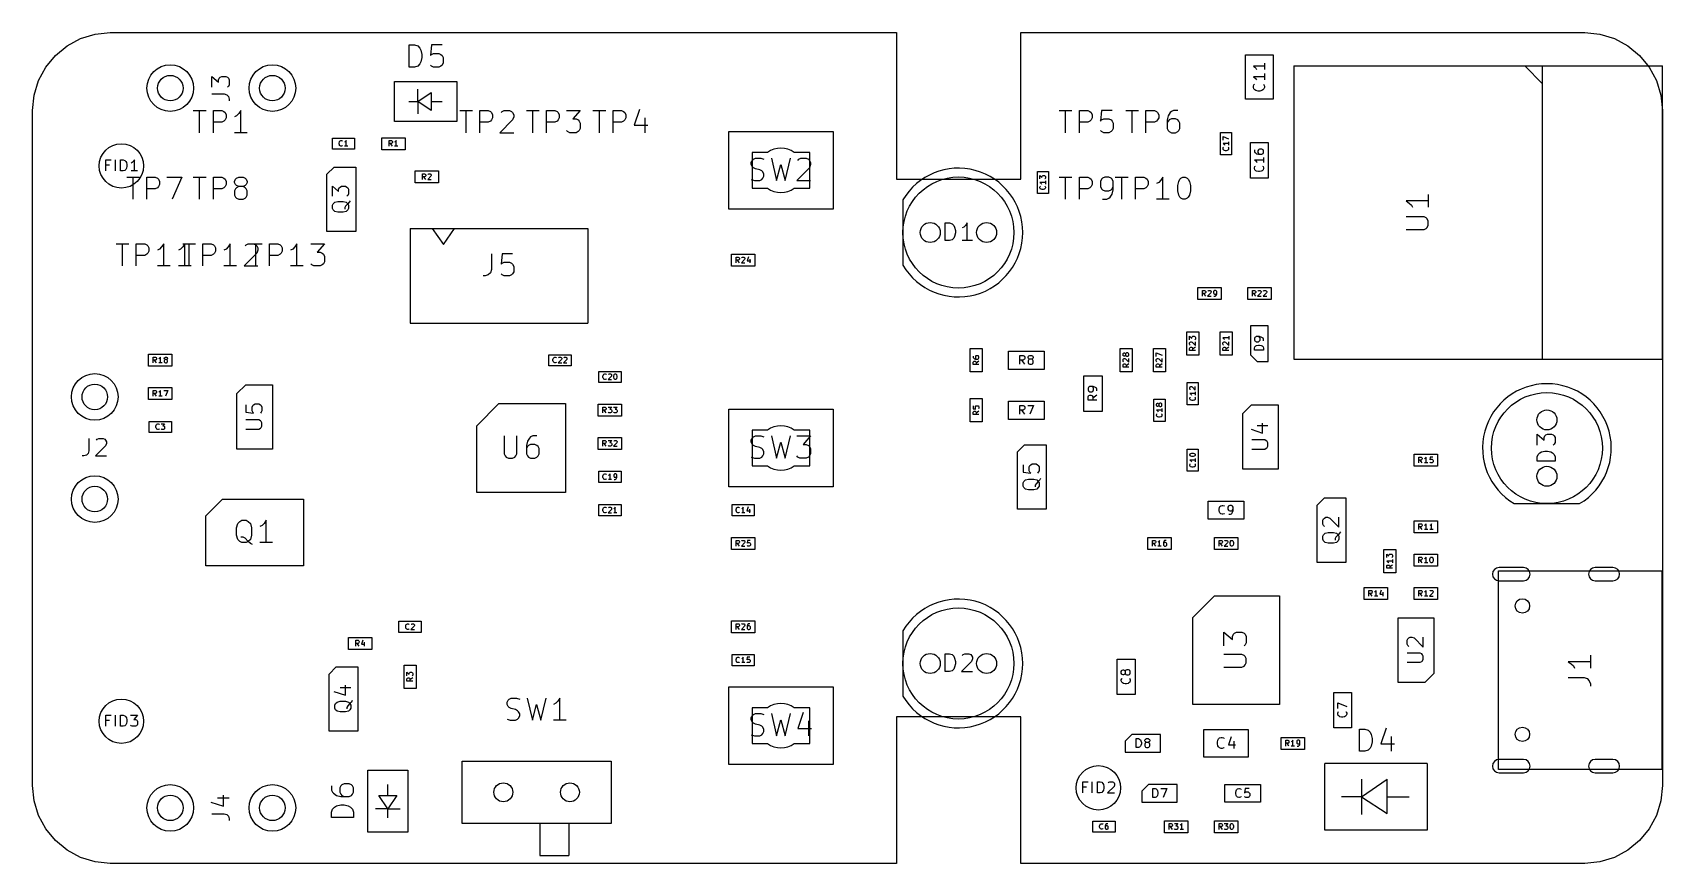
# Model space of a CAD drawing. Header units: millimetres. Extents: x 50 to 123.4, y -87.4 to -50.
import ezdxf

# ---------------------------------------------------------------- set-up
doc = ezdxf.new("R2010")
doc.units = ezdxf.units.MM
doc.layers.add('Edge.Cuts', color=254, linetype='CONTINUOUS', true_color=0xd0d2cd)
doc.layers.add('F.Fab', color=9, linetype='CONTINUOUS', true_color=0xafafaf)

msp = doc.modelspace()

# ---------------------------------------------------------------- linework, layer by layer
at = {"layer": 'Edge.Cuts', "linetype": 'CONTINUOUS'}
for p, q in [((51.02513, -51.02513), (51.5555, -50.58986)), ((51.5555, -50.58986), (52.16061, -50.26642)), ((52.16061, -50.26642), (52.81718, -50.06725)), ((52.81718, -50.06725), (53.5, -50)), ((53.5, -50), (88.9, -50)), ((88.9, -50), (88.9, -56.6)), ((94.5, -50), (119.9, -50)), ((94.5, -56.6), (94.5, -50)), ((119.9, -50), (120.58282, -50.06725)), ((120.58282, -50.06725), (121.23939, -50.26642)), ((121.23939, -50.26642), (121.8445, -50.58986)), ((121.8445, -50.58986), (122.37487, -51.02513)), ((50.58986, -51.5555), (51.02513, -51.02513)), ((122.37487, -51.02513), (122.81014, -51.5555)), ((50.26642, -52.16061), (50.58986, -51.5555)), ((122.81014, -51.5555), (123.13358, -52.16061)), ((50, -53.5), (50.06725, -52.81718)), ((50.06725, -52.81718), (50.26642, -52.16061)), ((123.13358, -52.16061), (123.33275, -52.81718)), ((123.33275, -52.81718), (123.4, -53.5)), ((50, -83.9), (50, -53.5)), ((123.4, -53.5), (123.4, -83.9)), ((88.9, -56.6), (94.5, -56.6)), ((117.145, -74.08), (116.045, -74.08)), ((121.175, -74.08), (120.375, -74.08)), ((116.045, -74.68), (117.145, -74.68)), ((120.375, -74.68), (121.175, -74.68)), ((88.9, -80.8), (88.9, -87.4)), ((94.5, -80.8), (88.9, -80.8)), ((94.5, -87.4), (94.5, -80.8)), ((117.145, -82.72), (116.045, -82.72)), ((121.175, -82.72), (120.375, -82.72)), ((116.045, -83.32), (117.145, -83.32)), ((120.375, -83.32), (121.175, -83.32)), ((50.06725, -84.58282), (50, -83.9)), ((123.4, -83.9), (123.33275, -84.58282)), ((50.26642, -85.23939), (50.06725, -84.58282)), ((123.33275, -84.58282), (123.13358, -85.23939)), ((50.58986, -85.8445), (50.26642, -85.23939)), ((51.02513, -86.37487), (50.58986, -85.8445)), ((122.81014, -85.8445), (122.37487, -86.37487)), ((123.13358, -85.23939), (122.81014, -85.8445)), ((51.5555, -86.81014), (51.02513, -86.37487)), ((122.37487, -86.37487), (121.8445, -86.81014)), ((52.16061, -87.13358), (51.5555, -86.81014)), ((52.81718, -87.33275), (52.16061, -87.13358)), ((53.5, -87.4), (52.81718, -87.33275)), ((120.58282, -87.33275), (119.9, -87.4)), ((121.23939, -87.13358), (120.58282, -87.33275)), ((121.8445, -86.81014), (121.23939, -87.13358)), ((88.9, -87.4), (53.5, -87.4)), ((119.9, -87.4), (94.5, -87.4))]:
    msp.add_line(p, q, dxfattribs=at)
at = {"layer": 'Edge.Cuts'}
for centre, radius in [((56.2, -52.5), 0.575), ((60.8, -52.5), 0.575), ((90.425, -59), 0.45), ((92.965, -59), 0.45), ((52.8, -66.4), 0.575), ((118.2, -67.435), 0.45), ((118.2, -69.975), 0.45), ((52.8, -71), 0.575), ((117.095, -75.81), 0.324999), ((90.425, -78.4), 0.45), ((92.965, -78.4), 0.45), ((117.095, -81.59), 0.324999), ((56.2, -84.9), 0.575), ((60.8, -84.9), 0.575), ((71.2, -84.2), 0.424999), ((74.2, -84.2), 0.424999)]:
    msp.add_circle(centre, radius, dxfattribs=at)
for centre, start, end in [((116.045, -74.38), 90, 270), ((117.145, -74.38), -90, 90), ((120.375, -74.38), 90, 270), ((121.175, -74.38), -90, 90), ((116.045, -83.02), 90, 270), ((117.145, -83.02), -90, 90), ((120.375, -83.02), 90, 270), ((121.175, -83.02), -90, 90)]:
    msp.add_arc(centre, 0.3, start, end, dxfattribs=at)
at = {"layer": 'F.Fab', "linetype": 'CONTINUOUS'}
for p, q in [((66.961905, -51.554819), (66.961905, -50.554819)), ((66.961905, -50.554819), (67.2, -50.554819)), ((67.2, -50.554819), (67.342857, -50.602438)), ((67.342857, -50.602438), (67.438095, -50.697676)), ((67.961905, -50.554819), (67.914286, -51.031009)), ((68.438095, -50.554819), (67.961905, -50.554819)), ((67.438095, -50.697676), (67.485714, -50.792914)), ((67.485714, -51.316723), (67.438095, -51.411961)), ((67.485714, -50.792914), (67.533333, -50.98339)), ((67.533333, -51.126247), (67.485714, -51.316723)), ((67.533333, -50.98339), (67.533333, -51.126247)), ((67.914286, -51.031009), (67.961905, -50.98339)), ((67.961905, -50.98339), (68.057143, -50.935771)), ((68.057143, -50.935771), (68.295238, -50.935771)), ((68.295238, -50.935771), (68.390476, -50.98339)), ((68.390476, -50.98339), (68.438095, -51.031009)), ((68.438095, -51.031009), (68.485714, -51.126247)), ((68.485714, -51.364342), (68.438095, -51.45958)), ((68.485714, -51.126247), (68.485714, -51.364342)), ((104.625, -51), (105.875, -51)), ((104.625, -53), (104.625, -51)), ((105.477149, -51.369047), (105.477149, -51.654761)), ((105.875, -51), (105.875, -53)), ((58.069229, -52.46238), (58.069229, -51.973333)), ((58.069229, -51.973333), (58.370181, -52.236666)), ((58.370181, -52.123809), (58.4078, -52.048571)), ((58.4078, -52.048571), (58.445419, -52.010952)), ((58.445419, -52.010952), (58.520657, -51.973333)), ((58.520657, -51.973333), (58.708752, -51.973333)), ((58.708752, -51.973333), (58.78399, -52.010952)), ((58.78399, -52.010952), (58.82161, -52.048571)), ((58.82161, -52.048571), (58.859229, -52.123809)), ((67.2, -51.554819), (66.961905, -51.554819)), ((67.342857, -51.5072), (67.2, -51.554819)), ((67.438095, -51.411961), (67.342857, -51.5072)), ((67.961905, -51.5072), (67.914286, -51.45958)), ((68.057143, -51.554819), (67.961905, -51.5072)), ((68.295238, -51.554819), (68.057143, -51.554819)), ((68.390476, -51.5072), (68.295238, -51.554819)), ((68.438095, -51.45958), (68.390476, -51.5072)), ((105.477149, -51.511904), (104.977149, -51.511904)), ((104.977149, -51.511904), (105.048578, -51.559523)), ((105.477149, -51.988094), (104.977149, -51.988094)), ((104.977149, -51.988094), (105.048578, -52.035713)), ((105.048578, -51.559523), (105.096197, -51.607142)), ((105.048578, -52.035713), (105.096197, -52.083332)), ((105.096197, -51.607142), (105.120006, -51.654761)), ((105.096197, -52.083332), (105.120006, -52.130951)), ((105.477149, -51.845237), (105.477149, -52.130951)), ((106.8, -51.5), (106.8, -64.7)), ((106.8, -51.5), (123.4, -51.5)), ((118, -52.3), (117.2, -51.5)), ((118, -64.7), (118, -51.5)), ((123.4, -64.7), (123.4, -51.5)), ((58.069229, -52.763333), (58.633514, -52.763333)), ((58.370181, -52.236666), (58.370181, -52.123809)), ((58.633514, -52.763333), (58.746371, -52.800952)), ((58.746371, -52.800952), (58.82161, -52.87619)), ((58.82161, -52.424761), (58.78399, -52.46238)), ((58.859229, -52.349523), (58.82161, -52.424761)), ((58.859229, -52.123809), (58.859229, -52.349523)), ((66.3, -52.2), (69.1, -52.2)), ((66.3, -54), (66.3, -52.2)), ((67.35, -53.1), (67.35, -52.55)), ((67.35, -53.1), (67.95, -52.7)), ((67.95, -52.7), (67.95, -53.5)), ((69.1, -52.2), (69.1, -54)), ((104.977149, -52.416666), (105.000959, -52.345237)), ((104.977149, -52.464285), (104.977149, -52.416666)), ((105.000959, -52.535713), (104.977149, -52.464285)), ((105.000959, -52.345237), (105.024768, -52.321428)), ((105.048578, -52.583332), (105.000959, -52.535713)), ((105.096197, -52.607142), (105.048578, -52.583332)), ((105.191435, -52.630951), (105.096197, -52.607142)), ((105.262863, -52.630951), (105.191435, -52.630951)), ((105.358101, -52.607142), (105.262863, -52.630951)), ((105.40572, -52.583332), (105.358101, -52.607142)), ((105.45334, -52.535713), (105.40572, -52.583332)), ((105.42953, -52.321428), (105.45334, -52.345237)), ((105.45334, -52.345237), (105.477149, -52.416666)), ((105.477149, -52.464285), (105.45334, -52.535713)), ((105.477149, -52.416666), (105.477149, -52.464285)), ((57.238095, -53.504819), (57.809523, -53.504819)), ((57.523809, -54.504819), (57.523809, -53.504819)), ((58.142857, -54.504819), (58.142857, -53.504819)), ((58.142857, -53.504819), (58.523809, -53.504819)), ((58.523809, -53.504819), (58.619047, -53.552438)), ((58.619047, -53.552438), (58.666666, -53.600057)), ((58.82161, -52.87619), (58.859229, -52.989047)), ((58.859229, -52.989047), (58.859229, -53.064285)), ((59.380952, -53.504819), (59.285714, -53.647676)), ((59.380952, -54.504819), (59.380952, -53.504819)), ((66.95, -53.1), (67.35, -53.1)), ((67.35, -53.1), (67.35, -53.65)), ((67.95, -53.5), (67.35, -53.1)), ((67.95, -53.1), (68.45, -53.1)), ((69.238095, -53.504819), (69.809523, -53.504819)), ((69.523809, -54.504819), (69.523809, -53.504819)), ((70.142857, -54.504819), (70.142857, -53.504819)), ((70.142857, -53.504819), (70.523809, -53.504819)), ((70.523809, -53.504819), (70.619047, -53.552438)), ((70.619047, -53.552438), (70.666666, -53.600057)), ((71.095238, -53.600057), (71.142857, -53.552438)), ((71.142857, -53.552438), (71.238095, -53.504819)), ((71.238095, -53.504819), (71.47619, -53.504819)), ((71.47619, -53.504819), (71.571428, -53.552438)), ((71.571428, -53.552438), (71.619047, -53.600057)), ((72.238095, -53.504819), (72.809523, -53.504819)), ((72.523809, -54.504819), (72.523809, -53.504819)), ((73.142857, -54.504819), (73.142857, -53.504819)), ((73.142857, -53.504819), (73.523809, -53.504819)), ((73.523809, -53.504819), (73.619047, -53.552438)), ((73.619047, -53.552438), (73.666666, -53.600057)), ((74.047619, -53.504819), (74.666666, -53.504819)), ((74.666666, -53.504819), (74.333333, -53.885771)), ((75.238095, -53.504819), (75.809523, -53.504819)), ((75.523809, -54.504819), (75.523809, -53.504819)), ((76.142857, -54.504819), (76.142857, -53.504819)), ((76.142857, -53.504819), (76.523809, -53.504819)), ((76.523809, -53.504819), (76.619047, -53.552438)), ((76.619047, -53.552438), (76.666666, -53.600057)), ((77.333333, -53.4572), (77.095238, -54.171485)), ((96.238095, -53.504819), (96.809523, -53.504819)), ((96.523809, -54.504819), (96.523809, -53.504819)), ((97.142857, -54.504819), (97.142857, -53.504819)), ((97.142857, -53.504819), (97.523809, -53.504819)), ((97.523809, -53.504819), (97.619047, -53.552438)), ((97.619047, -53.552438), (97.666666, -53.600057)), ((98.142857, -53.504819), (98.095238, -53.981009)), ((98.619047, -53.504819), (98.142857, -53.504819)), ((99.238095, -53.504819), (99.809523, -53.504819)), ((99.523809, -54.504819), (99.523809, -53.504819)), ((100.142857, -54.504819), (100.142857, -53.504819)), ((100.142857, -53.504819), (100.523809, -53.504819)), ((100.523809, -53.504819), (100.619047, -53.552438)), ((100.619047, -53.552438), (100.666666, -53.600057)), ((101.285714, -53.552438), (101.238095, -53.600057)), ((101.380952, -53.504819), (101.285714, -53.552438)), ((101.571428, -53.504819), (101.380952, -53.504819)), ((105.875, -53), (104.625, -53)), ((58.523809, -54.028628), (58.142857, -54.028628)), ((58.619047, -53.981009), (58.523809, -54.028628)), ((58.666666, -53.93339), (58.619047, -53.981009)), ((58.666666, -53.600057), (58.714285, -53.695295)), ((58.714285, -53.838152), (58.666666, -53.93339)), ((58.714285, -53.695295), (58.714285, -53.838152)), ((59.190476, -53.742914), (59.095238, -53.790533)), ((59.285714, -53.647676), (59.190476, -53.742914)), ((69.1, -54), (66.3, -54)), ((70.523809, -54.028628), (70.142857, -54.028628)), ((70.619047, -53.981009), (70.523809, -54.028628)), ((70.666666, -53.93339), (70.619047, -53.981009)), ((70.666666, -53.600057), (70.714285, -53.695295)), ((70.714285, -53.838152), (70.666666, -53.93339)), ((70.714285, -53.695295), (70.714285, -53.838152)), ((71.619047, -53.93339), (71.047619, -54.504819)), ((71.619047, -53.600057), (71.666666, -53.695295)), ((71.666666, -53.790533), (71.619047, -53.93339)), ((71.666666, -53.695295), (71.666666, -53.790533)), ((73.523809, -54.028628), (73.142857, -54.028628)), ((73.619047, -53.981009), (73.523809, -54.028628)), ((73.666666, -53.93339), (73.619047, -53.981009)), ((73.666666, -53.600057), (73.714285, -53.695295)), ((73.714285, -53.838152), (73.666666, -53.93339)), ((73.714285, -53.695295), (73.714285, -53.838152)), ((74.333333, -53.885771), (74.47619, -53.885771)), ((74.47619, -53.885771), (74.571428, -53.93339)), ((74.571428, -53.93339), (74.619047, -53.981009)), ((74.619047, -53.981009), (74.666666, -54.076247)), ((74.666666, -54.314342), (74.619047, -54.40958)), ((74.666666, -54.076247), (74.666666, -54.314342)), ((76.523809, -54.028628), (76.142857, -54.028628)), ((76.619047, -53.981009), (76.523809, -54.028628)), ((76.666666, -53.93339), (76.619047, -53.981009)), ((76.666666, -53.600057), (76.714285, -53.695295)), ((76.714285, -53.838152), (76.666666, -53.93339)), ((76.714285, -53.695295), (76.714285, -53.838152)), ((77.095238, -54.171485), (77.714285, -54.171485)), ((77.571428, -53.838152), (77.571428, -54.504819)), ((97.523809, -54.028628), (97.142857, -54.028628)), ((97.619047, -53.981009), (97.523809, -54.028628)), ((97.666666, -53.93339), (97.619047, -53.981009)), ((97.666666, -53.600057), (97.714285, -53.695295)), ((97.714285, -53.838152), (97.666666, -53.93339)), ((97.714285, -53.695295), (97.714285, -53.838152)), ((98.095238, -53.981009), (98.142857, -53.93339)), ((98.142857, -53.93339), (98.238095, -53.885771)), ((98.238095, -53.885771), (98.47619, -53.885771)), ((98.47619, -53.885771), (98.571428, -53.93339)), ((98.571428, -53.93339), (98.619047, -53.981009)), ((98.619047, -53.981009), (98.666666, -54.076247)), ((98.666666, -54.314342), (98.619047, -54.40958)), ((98.666666, -54.076247), (98.666666, -54.314342)), ((100.523809, -54.028628), (100.142857, -54.028628)), ((100.619047, -53.981009), (100.523809, -54.028628)), ((100.666666, -53.93339), (100.619047, -53.981009)), ((100.666666, -53.600057), (100.714285, -53.695295)), ((100.714285, -53.838152), (100.666666, -53.93339)), ((100.714285, -53.695295), (100.714285, -53.838152)), ((101.142857, -53.742914), (101.095238, -53.93339)), ((101.095238, -53.93339), (101.095238, -54.314342)), ((101.142857, -53.981009), (101.095238, -54.076247)), ((101.095238, -54.314342), (101.142857, -54.40958)), ((101.238095, -53.600057), (101.142857, -53.742914)), ((101.190476, -53.93339), (101.142857, -53.981009)), ((101.285714, -53.885771), (101.190476, -53.93339)), ((101.47619, -53.885771), (101.285714, -53.885771)), ((101.571428, -53.93339), (101.47619, -53.885771)), ((101.619047, -53.981009), (101.571428, -53.93339)), ((101.666666, -54.076247), (101.619047, -53.981009)), ((101.619047, -54.40958), (101.666666, -54.314342)), ((101.666666, -54.314342), (101.666666, -54.076247)), ((59.666666, -54.504819), (59.095238, -54.504819)), ((63.5, -54.75), (64.5, -54.75)), ((63.5, -55.25), (63.5, -54.75)), ((63.803572, -54.970717), (63.815476, -54.923098)), ((63.803572, -55.006431), (63.803572, -54.970717)), ((63.815476, -55.05405), (63.803572, -55.006431)), ((63.815476, -54.923098), (63.827381, -54.899289)), ((63.827381, -54.899289), (63.851191, -54.875479)), ((63.851191, -54.875479), (63.886905, -54.863574)), ((63.886905, -54.863574), (63.910714, -54.863574)), ((63.910714, -54.863574), (63.946429, -54.875479)), ((63.946429, -54.875479), (63.958333, -54.887384)), ((64.077381, -54.923098), (64.053572, -54.935003)), ((64.101191, -54.899289), (64.077381, -54.923098)), ((64.125, -54.863574), (64.101191, -54.899289)), ((64.125, -55.113574), (64.125, -54.863574)), ((64.5, -54.75), (64.5, -55.25)), ((65.725, -54.73), (66.775, -54.73)), ((65.725, -55.27), (65.725, -54.73)), ((66.058095, -55.1182), (66.058095, -54.8582)), ((66.058095, -54.8582), (66.157143, -54.8582)), ((66.157143, -54.994391), (66.058095, -54.994391)), ((66.206667, -55.1182), (66.12, -54.994391)), ((66.157143, -54.8582), (66.181905, -54.870581)), ((66.181905, -54.98201), (66.157143, -54.994391)), ((66.181905, -54.870581), (66.194286, -54.882962)), ((66.194286, -54.969629), (66.181905, -54.98201)), ((66.194286, -54.882962), (66.206667, -54.907724)), ((66.206667, -54.944867), (66.194286, -54.969629)), ((66.206667, -54.907724), (66.206667, -54.944867)), ((66.330476, -54.920105), (66.305714, -54.932486)), ((66.355238, -54.895343), (66.330476, -54.920105)), ((66.38, -54.8582), (66.355238, -54.895343)), ((66.38, -55.1182), (66.38, -54.8582)), ((66.775, -54.73), (66.775, -55.27)), ((71.047619, -54.504819), (71.666666, -54.504819)), ((74.095238, -54.4572), (74.047619, -54.40958)), ((74.190476, -54.504819), (74.095238, -54.4572)), ((74.47619, -54.504819), (74.190476, -54.504819)), ((74.571428, -54.4572), (74.47619, -54.504819)), ((74.619047, -54.40958), (74.571428, -54.4572)), ((81.35, -54.45), (86.05, -54.45)), ((81.35, -57.95), (81.35, -54.45)), ((86.05, -54.45), (86.05, -57.95)), ((98.142857, -54.4572), (98.095238, -54.40958)), ((98.238095, -54.504819), (98.142857, -54.4572)), ((98.47619, -54.504819), (98.238095, -54.504819)), ((98.571428, -54.4572), (98.47619, -54.504819)), ((98.619047, -54.40958), (98.571428, -54.4572)), ((101.142857, -54.40958), (101.190476, -54.4572)), ((101.190476, -54.4572), (101.285714, -54.504819)), ((101.285714, -54.504819), (101.47619, -54.504819)), ((101.47619, -54.504819), (101.571428, -54.4572)), ((101.571428, -54.4572), (101.619047, -54.40958)), ((103.5, -54.5), (104, -54.5)), ((103.5, -55.5), (103.5, -54.5)), ((103.613574, -54.839285), (103.613574, -54.672619)), ((103.613574, -54.672619), (103.863574, -54.779761)), ((103.863574, -54.994047), (103.613574, -54.994047)), ((103.613574, -54.994047), (103.649289, -55.017856)), ((103.649289, -55.017856), (103.673098, -55.041666)), ((103.673098, -55.041666), (103.685003, -55.065475)), ((103.863574, -54.922618), (103.863574, -55.065475)), ((104, -54.5), (104, -55.5)), ((104.85, -54.95), (105.65, -54.95)), ((104.85, -56.55), (104.85, -54.95)), ((105.65, -54.95), (105.65, -56.55)), ((53.297619, -56.227149), (53.297619, -55.727149)), ((53.297619, -55.727149), (53.535714, -55.727149)), ((53.72619, -56.227149), (53.72619, -55.727149)), ((53.964285, -56.227149), (53.964285, -55.727149)), ((53.964285, -55.727149), (54.083333, -55.727149)), ((54.083333, -55.727149), (54.154761, -55.750959)), ((54.154761, -55.750959), (54.20238, -55.798578)), ((54.583333, -55.727149), (54.535714, -55.798578)), ((54.583333, -56.227149), (54.583333, -55.727149)), ((64.5, -55.25), (63.5, -55.25)), ((63.827381, -55.07786), (63.815476, -55.05405)), ((63.851191, -55.10167), (63.827381, -55.07786)), ((63.886905, -55.113574), (63.851191, -55.10167)), ((63.910714, -55.113574), (63.886905, -55.113574)), ((63.946429, -55.10167), (63.910714, -55.113574)), ((63.958333, -55.089765), (63.946429, -55.10167)), ((64.196429, -55.113574), (64.053572, -55.113574)), ((66.775, -55.27), (65.725, -55.27)), ((66.454286, -55.1182), (66.305714, -55.1182)), ((82.366667, -55.845295), (82.414286, -55.750057)), ((82.4, -55.4), (82.4, -57)), ((83.1, -55.4), (82.4, -55.4)), ((82.414286, -55.750057), (82.461905, -55.702438)), ((82.461905, -55.702438), (82.557143, -55.654819)), ((82.557143, -55.654819), (82.795238, -55.654819)), ((82.795238, -55.654819), (82.938095, -55.702438)), ((83.271429, -55.654819), (83.509524, -56.654819)), ((83.890476, -56.654819), (84.128572, -55.654819)), ((85, -55.4), (84.3, -55.4)), ((84.461905, -55.750057), (84.509524, -55.702438)), ((84.509524, -55.702438), (84.604762, -55.654819)), ((84.604762, -55.654819), (84.842857, -55.654819)), ((84.842857, -55.654819), (84.938095, -55.702438)), ((84.938095, -55.702438), (84.985714, -55.750057)), ((84.985714, -55.750057), (85.033333, -55.845295)), ((85, -57), (85, -55.4)), ((104, -55.5), (103.5, -55.5)), ((103.613574, -55.208333), (103.625479, -55.172618)), ((103.613574, -55.232142), (103.613574, -55.208333)), ((103.625479, -55.267856), (103.613574, -55.232142)), ((103.625479, -55.172618), (103.637384, -55.160714)), ((103.649289, -55.291666), (103.625479, -55.267856)), ((103.673098, -55.303571), (103.649289, -55.291666)), ((103.720717, -55.315475), (103.673098, -55.303571)), ((103.756431, -55.315475), (103.720717, -55.315475)), ((103.80405, -55.303571), (103.756431, -55.315475)), ((103.82786, -55.291666), (103.80405, -55.303571)), ((103.85167, -55.267856), (103.82786, -55.291666)), ((103.839765, -55.160714), (103.85167, -55.172618)), ((103.85167, -55.172618), (103.863574, -55.208333)), ((103.863574, -55.232142), (103.85167, -55.267856)), ((103.863574, -55.208333), (103.863574, -55.232142)), ((105.031927, -55.283333), (105.031927, -55.359523)), ((105.031927, -55.359523), (105.050975, -55.397619)), ((105.431927, -55.740475), (105.031927, -55.740475)), ((105.031927, -55.740475), (105.08907, -55.778571)), ((105.050975, -55.397619), (105.070022, -55.416666)), ((105.070022, -55.416666), (105.127165, -55.454761)), ((105.08907, -55.778571), (105.127165, -55.816666)), ((105.127165, -55.454761), (105.203356, -55.473809)), ((105.203356, -55.283333), (105.184308, -55.321428)), ((105.184308, -55.321428), (105.184308, -55.397619)), ((105.184308, -55.397619), (105.203356, -55.435714)), ((105.222403, -55.264285), (105.203356, -55.283333)), ((105.203356, -55.435714), (105.222403, -55.454761)), ((105.203356, -55.473809), (105.355737, -55.473809)), ((105.260499, -55.245238), (105.222403, -55.264285)), ((105.222403, -55.454761), (105.260499, -55.473809)), ((105.355737, -55.245238), (105.260499, -55.245238)), ((105.393832, -55.264285), (105.355737, -55.245238)), ((105.355737, -55.473809), (105.393832, -55.454761)), ((105.41288, -55.283333), (105.393832, -55.264285)), ((105.393832, -55.454761), (105.41288, -55.435714)), ((105.431927, -55.321428), (105.41288, -55.283333)), ((105.41288, -55.435714), (105.431927, -55.397619)), ((105.431927, -55.397619), (105.431927, -55.321428)), ((105.431927, -55.62619), (105.431927, -55.854761)), ((53.464286, -55.965244), (53.297619, -55.965244)), ((54.083333, -56.227149), (53.964285, -56.227149)), ((54.154761, -56.20334), (54.083333, -56.227149)), ((54.20238, -56.15572), (54.154761, -56.20334)), ((54.20238, -55.798578), (54.22619, -55.846197)), ((54.22619, -56.108101), (54.20238, -56.15572)), ((54.22619, -55.846197), (54.249999, -55.941435)), ((54.249999, -56.012863), (54.22619, -56.108101)), ((54.238095, -56.504819), (54.809523, -56.504819)), ((54.249999, -55.941435), (54.249999, -56.012863)), ((54.488095, -55.846197), (54.440476, -55.870006)), ((54.72619, -56.227149), (54.440476, -56.227149)), ((54.535714, -55.798578), (54.488095, -55.846197)), ((54.523809, -57.504819), (54.523809, -56.504819)), ((55.142857, -57.504819), (55.142857, -56.504819)), ((55.142857, -56.504819), (55.523809, -56.504819)), ((55.523809, -56.504819), (55.619047, -56.552438)), ((56.047619, -56.504819), (56.714285, -56.504819)), ((56.714285, -56.504819), (56.285714, -57.504819)), ((57.238095, -56.504819), (57.809523, -56.504819)), ((57.523809, -57.504819), (57.523809, -56.504819)), ((58.142857, -57.504819), (58.142857, -56.504819)), ((58.142857, -56.504819), (58.523809, -56.504819)), ((58.523809, -56.504819), (58.619047, -56.552438)), ((59.190476, -56.552438), (59.285714, -56.504819)), ((59.285714, -56.504819), (59.47619, -56.504819)), ((59.47619, -56.504819), (59.571428, -56.552438)), ((63.25, -56.375), (63.575, -56.05)), ((63.25, -58.95), (63.25, -56.375)), ((63.575, -56.05), (64.55, -56.05)), ((64.55, -56.05), (64.55, -58.95)), ((67.225, -56.23), (68.275, -56.23)), ((67.225, -56.77), (67.225, -56.23)), ((67.558095, -56.6182), (67.558095, -56.3582)), ((67.558095, -56.3582), (67.657143, -56.3582)), ((67.657143, -56.494391), (67.558095, -56.494391)), ((67.706667, -56.6182), (67.62, -56.494391)), ((67.657143, -56.3582), (67.681905, -56.370581)), ((67.681905, -56.48201), (67.657143, -56.494391)), ((67.681905, -56.370581), (67.694286, -56.382962)), ((67.694286, -56.469629), (67.681905, -56.48201)), ((67.694286, -56.382962), (67.706667, -56.407724)), ((67.706667, -56.444867), (67.694286, -56.469629)), ((67.706667, -56.407724), (67.706667, -56.444867)), ((67.941905, -56.469629), (67.793333, -56.6182)), ((67.805714, -56.382962), (67.818095, -56.370581)), ((67.818095, -56.370581), (67.842857, -56.3582)), ((67.842857, -56.3582), (67.904762, -56.3582)), ((67.904762, -56.3582), (67.929524, -56.370581)), ((67.929524, -56.370581), (67.941905, -56.382962)), ((67.941905, -56.382962), (67.954286, -56.407724)), ((67.954286, -56.432486), (67.941905, -56.469629)), ((67.954286, -56.407724), (67.954286, -56.432486)), ((68.275, -56.23), (68.275, -56.77)), ((82.366667, -55.940533), (82.366667, -55.845295)), ((82.414286, -56.035771), (82.366667, -55.940533)), ((82.461905, -56.08339), (82.414286, -56.035771)), ((82.557143, -56.131009), (82.461905, -56.08339)), ((82.747619, -56.178628), (82.557143, -56.131009)), ((82.842857, -56.226247), (82.747619, -56.178628)), ((82.890476, -56.273866), (82.842857, -56.226247)), ((82.938095, -56.369104), (82.890476, -56.273866)), ((82.890476, -56.55958), (82.938095, -56.464342)), ((82.938095, -56.464342), (82.938095, -56.369104)), ((83.509524, -56.654819), (83.7, -55.940533)), ((83.7, -55.940533), (83.890476, -56.654819)), ((84.985714, -56.08339), (84.414286, -56.654819)), ((85.033333, -55.940533), (84.985714, -56.08339)), ((85.033333, -55.845295), (85.033333, -55.940533)), ((95.25, -56.25), (95.75, -56.25)), ((95.25, -57.25), (95.25, -56.25)), ((95.363574, -56.589285), (95.363574, -56.434523)), ((95.363574, -56.434523), (95.458812, -56.517857)), ((95.458812, -56.482142), (95.470717, -56.458333)), ((95.458812, -56.517857), (95.458812, -56.482142)), ((95.470717, -56.458333), (95.482622, -56.446428)), ((95.482622, -56.446428), (95.506431, -56.434523)), ((95.506431, -56.434523), (95.565955, -56.434523)), ((95.565955, -56.434523), (95.589765, -56.446428)), ((95.589765, -56.446428), (95.60167, -56.458333)), ((95.60167, -56.458333), (95.613574, -56.482142)), ((95.613574, -56.482142), (95.613574, -56.553571)), ((95.75, -56.25), (95.75, -57.25)), ((96.238095, -56.504819), (96.809523, -56.504819)), ((96.523809, -57.504819), (96.523809, -56.504819)), ((97.142857, -57.504819), (97.142857, -56.504819)), ((97.142857, -56.504819), (97.523809, -56.504819)), ((97.523809, -56.504819), (97.619047, -56.552438)), ((98.285714, -56.504819), (98.190476, -56.552438)), ((98.47619, -56.504819), (98.285714, -56.504819)), ((98.571428, -56.552438), (98.47619, -56.504819)), ((98.761905, -56.504819), (99.333333, -56.504819)), ((99.047619, -57.504819), (99.047619, -56.504819)), ((99.666667, -57.504819), (99.666667, -56.504819)), ((99.666667, -56.504819), (100.047619, -56.504819)), ((100.047619, -56.504819), (100.142857, -56.552438)), ((100.904762, -56.504819), (100.809524, -56.647676)), ((100.904762, -57.504819), (100.904762, -56.504819)), ((101.714286, -56.552438), (101.809524, -56.504819)), ((101.809524, -56.504819), (101.904762, -56.504819)), ((101.904762, -56.504819), (102, -56.552438)), ((105.031927, -56.083332), (105.050975, -56.02619)), ((105.031927, -56.121428), (105.031927, -56.083332)), ((105.050975, -56.178571), (105.031927, -56.121428)), ((105.050975, -56.02619), (105.070022, -56.007142)), ((105.08907, -56.216666), (105.050975, -56.178571)), ((105.127165, -56.235713), (105.08907, -56.216666)), ((105.127165, -55.816666), (105.146213, -55.854761)), ((105.203356, -56.254761), (105.127165, -56.235713)), ((105.260499, -56.254761), (105.203356, -56.254761)), ((105.336689, -56.235713), (105.260499, -56.254761)), ((105.374784, -56.216666), (105.336689, -56.235713)), ((105.41288, -56.178571), (105.374784, -56.216666)), ((105.393832, -56.007142), (105.41288, -56.02619)), ((105.41288, -56.02619), (105.431927, -56.083332)), ((105.431927, -56.121428), (105.41288, -56.178571)), ((105.431927, -56.083332), (105.431927, -56.121428)), ((55.523809, -57.028628), (55.142857, -57.028628)), ((55.619047, -56.981009), (55.523809, -57.028628)), ((55.619047, -56.552438), (55.666666, -56.600057)), ((55.666666, -56.93339), (55.619047, -56.981009)), ((55.666666, -56.600057), (55.714285, -56.695295)), ((55.714285, -56.838152), (55.666666, -56.93339)), ((55.714285, -56.695295), (55.714285, -56.838152)), ((58.523809, -57.028628), (58.142857, -57.028628)), ((58.619047, -56.981009), (58.523809, -57.028628)), ((58.619047, -56.552438), (58.666666, -56.600057)), ((58.666666, -56.93339), (58.619047, -56.981009)), ((58.666666, -56.600057), (58.714285, -56.695295)), ((58.714285, -56.838152), (58.666666, -56.93339)), ((58.714285, -56.695295), (58.714285, -56.838152)), ((59.095238, -56.695295), (59.142857, -56.600057)), ((59.095238, -56.742914), (59.095238, -56.695295)), ((59.142857, -56.838152), (59.095238, -56.742914)), ((59.142857, -57.028628), (59.095238, -57.123866)), ((59.095238, -57.123866), (59.095238, -57.314342)), ((59.142857, -56.600057), (59.190476, -56.552438)), ((59.190476, -56.885771), (59.142857, -56.838152)), ((59.190476, -56.981009), (59.142857, -57.028628)), ((59.285714, -56.93339), (59.190476, -56.885771)), ((59.285714, -56.93339), (59.190476, -56.981009)), ((59.47619, -56.93339), (59.285714, -56.93339)), ((59.571428, -56.885771), (59.47619, -56.93339)), ((59.571428, -56.981009), (59.47619, -56.93339)), ((59.571428, -56.552438), (59.619047, -56.600057)), ((59.619047, -56.838152), (59.571428, -56.885771)), ((59.619047, -57.028628), (59.571428, -56.981009)), ((59.619047, -56.600057), (59.666666, -56.695295)), ((59.666666, -56.742914), (59.619047, -56.838152)), ((59.666666, -57.123866), (59.619047, -57.028628)), ((59.666666, -56.695295), (59.666666, -56.742914)), ((59.666666, -57.314342), (59.666666, -57.123866)), ((63.507365, -57.362856), (63.507365, -56.917142)), ((63.507365, -56.917142), (63.781651, -57.157142)), ((63.781651, -57.054285), (63.815937, -56.985714)), ((63.781651, -57.157142), (63.781651, -57.054285)), ((63.815937, -56.985714), (63.850222, -56.951428)), ((63.850222, -56.951428), (63.918794, -56.917142)), ((63.918794, -56.917142), (64.090222, -56.917142)), ((64.090222, -56.917142), (64.158794, -56.951428)), ((64.158794, -56.951428), (64.19308, -56.985714)), ((64.19308, -56.985714), (64.227365, -57.054285)), ((64.227365, -57.054285), (64.227365, -57.259999)), ((68.275, -56.77), (67.225, -56.77)), ((67.793333, -56.6182), (67.954286, -56.6182)), ((82.366667, -56.6072), (82.509524, -56.654819)), ((82.4, -57), (83.1, -57)), ((82.509524, -56.654819), (82.747619, -56.654819)), ((82.747619, -56.654819), (82.842857, -56.6072)), ((82.842857, -56.6072), (82.890476, -56.55958)), ((84.3, -57), (85, -57)), ((84.414286, -56.654819), (85.033333, -56.654819)), ((95.75, -57.25), (95.25, -57.25)), ((95.613574, -56.744047), (95.363574, -56.744047)), ((95.363574, -56.744047), (95.399289, -56.767856)), ((95.363574, -56.958333), (95.375479, -56.922618)), ((95.363574, -56.982142), (95.363574, -56.958333)), ((95.375479, -57.017856), (95.363574, -56.982142)), ((95.375479, -56.922618), (95.387384, -56.910714)), ((95.399289, -57.041666), (95.375479, -57.017856)), ((95.399289, -56.767856), (95.423098, -56.791666)), ((95.423098, -57.053571), (95.399289, -57.041666)), ((95.423098, -56.791666), (95.435003, -56.815475)), ((95.470717, -57.065475), (95.423098, -57.053571)), ((95.506431, -57.065475), (95.470717, -57.065475)), ((95.55405, -57.053571), (95.506431, -57.065475)), ((95.57786, -57.041666), (95.55405, -57.053571)), ((95.60167, -57.017856), (95.57786, -57.041666)), ((95.60167, -56.57738), (95.589765, -56.589285)), ((95.589765, -56.910714), (95.60167, -56.922618)), ((95.613574, -56.553571), (95.60167, -56.57738)), ((95.60167, -56.922618), (95.613574, -56.958333)), ((95.613574, -56.982142), (95.60167, -57.017856)), ((95.613574, -56.672618), (95.613574, -56.815475)), ((95.613574, -56.958333), (95.613574, -56.982142)), ((97.523809, -57.028628), (97.142857, -57.028628)), ((97.619047, -56.981009), (97.523809, -57.028628)), ((97.619047, -56.552438), (97.666666, -56.600057)), ((97.666666, -56.93339), (97.619047, -56.981009)), ((97.666666, -56.600057), (97.714285, -56.695295)), ((97.714285, -56.838152), (97.666666, -56.93339)), ((97.714285, -56.695295), (97.714285, -56.838152)), ((98.142857, -56.600057), (98.095238, -56.695295)), ((98.095238, -56.695295), (98.095238, -56.93339)), ((98.095238, -56.93339), (98.142857, -57.028628)), ((98.190476, -56.552438), (98.142857, -56.600057)), ((98.142857, -57.028628), (98.190476, -57.076247)), ((98.190476, -57.076247), (98.285714, -57.123866)), ((98.285714, -57.123866), (98.47619, -57.123866)), ((98.47619, -57.123866), (98.571428, -57.076247)), ((98.619047, -56.600057), (98.571428, -56.552438)), ((98.571428, -57.076247), (98.619047, -57.028628)), ((98.666666, -56.695295), (98.619047, -56.600057)), ((98.619047, -57.028628), (98.666666, -56.93339)), ((98.619047, -57.266723), (98.666666, -57.076247)), ((98.666666, -57.076247), (98.666666, -56.695295)), ((100.047619, -57.028628), (99.666667, -57.028628)), ((100.142857, -56.981009), (100.047619, -57.028628)), ((100.142857, -56.552438), (100.190476, -56.600057)), ((100.190476, -56.93339), (100.142857, -56.981009)), ((100.190476, -56.600057), (100.238095, -56.695295)), ((100.238095, -56.838152), (100.190476, -56.93339)), ((100.238095, -56.695295), (100.238095, -56.838152)), ((100.714286, -56.742914), (100.619048, -56.790533)), ((100.809524, -56.647676), (100.714286, -56.742914)), ((101.571429, -56.885771), (101.619048, -56.695295)), ((101.571429, -57.123866), (101.571429, -56.885771)), ((101.619048, -57.314342), (101.571429, -57.123866)), ((101.619048, -56.695295), (101.666667, -56.600057)), ((101.666667, -56.600057), (101.714286, -56.552438)), ((102, -56.552438), (102.047619, -56.600057)), ((102.047619, -56.600057), (102.095238, -56.695295)), ((102.095238, -56.695295), (102.142857, -56.885771)), ((102.142857, -57.123866), (102.095238, -57.314342)), ((102.142857, -56.885771), (102.142857, -57.123866)), ((105.65, -56.55), (104.85, -56.55)), ((59.095238, -57.314342), (59.142857, -57.40958)), ((59.142857, -57.40958), (59.190476, -57.4572)), ((59.190476, -57.4572), (59.285714, -57.504819)), ((59.285714, -57.504819), (59.47619, -57.504819)), ((59.47619, -57.504819), (59.571428, -57.4572)), ((59.571428, -57.4572), (59.619047, -57.40958)), ((59.619047, -57.40958), (59.666666, -57.314342)), ((63.507365, -57.774285), (63.541651, -57.705714)), ((63.507365, -57.911428), (63.507365, -57.774285)), ((63.541651, -57.98), (63.507365, -57.911428)), ((63.541651, -57.705714), (63.610222, -57.637142)), ((63.610222, -58.048571), (63.541651, -57.98)), ((63.610222, -57.637142), (63.747365, -57.602857)), ((63.747365, -57.602857), (63.987365, -57.602857)), ((63.987365, -57.602857), (64.124508, -57.637142)), ((64.090222, -57.808571), (64.055937, -57.877142)), ((64.055937, -57.877142), (64.055937, -57.945714)), ((64.19308, -57.705714), (64.090222, -57.808571)), ((64.124508, -57.637142), (64.19308, -57.705714)), ((64.19308, -57.98), (64.124508, -58.048571)), ((64.19308, -57.328571), (64.158794, -57.362856)), ((64.227365, -57.259999), (64.19308, -57.328571)), ((64.261651, -57.637142), (64.19308, -57.705714)), ((64.19308, -57.705714), (64.227365, -57.774285)), ((64.227365, -57.911428), (64.19308, -57.98)), ((64.227365, -57.774285), (64.227365, -57.911428)), ((64.295937, -57.568571), (64.261651, -57.637142)), ((86.05, -57.95), (81.35, -57.95)), ((89.195, -57.530306), (89.195, -60.469694)), ((98.190476, -57.504819), (98.380952, -57.504819)), ((98.380952, -57.504819), (98.47619, -57.4572)), ((98.47619, -57.4572), (98.523809, -57.40958)), ((98.523809, -57.40958), (98.619047, -57.266723)), ((101.190476, -57.504819), (100.619048, -57.504819)), ((101.666667, -57.40958), (101.619048, -57.314342)), ((101.714286, -57.4572), (101.666667, -57.40958)), ((101.809524, -57.504819), (101.714286, -57.4572)), ((101.904762, -57.504819), (101.809524, -57.504819)), ((102, -57.4572), (101.904762, -57.504819)), ((102.047619, -57.40958), (102, -57.4572)), ((102.095238, -57.314342), (102.047619, -57.40958)), ((112.854819, -57.57619), (111.854819, -57.57619)), ((111.854819, -57.57619), (111.997676, -57.671428)), ((111.997676, -57.671428), (112.092914, -57.766666)), ((112.092914, -57.766666), (112.140533, -57.861904)), ((112.854819, -57.290476), (112.854819, -57.861904)), ((63.747365, -58.082857), (63.610222, -58.048571)), ((63.987365, -58.082857), (63.747365, -58.082857)), ((64.124508, -58.048571), (63.987365, -58.082857)), ((91.104524, -59.363855), (91.104524, -58.563855)), ((91.104524, -58.563855), (91.295, -58.563855)), ((91.295, -58.563855), (91.409286, -58.60195)), ((91.409286, -58.60195), (91.485476, -58.67814)), ((91.485476, -58.67814), (91.523571, -58.754331)), ((92.018809, -58.67814), (91.942619, -58.754331)), ((92.095, -58.563855), (92.018809, -58.67814)), ((92.095, -59.363855), (92.095, -58.563855)), ((112.664342, -58.290476), (111.854819, -58.290476)), ((112.75958, -58.338095), (112.664342, -58.290476)), ((112.8072, -58.385714), (112.75958, -58.338095)), ((112.854819, -58.480952), (112.8072, -58.385714)), ((112.8072, -58.766666), (112.854819, -58.671428)), ((112.854819, -58.671428), (112.854819, -58.480952)), ((64.55, -58.95), (63.25, -58.95)), ((67, -58.825), (67, -63.075)), ((67, -58.825), (75, -58.825)), ((68, -58.825), (68.5, -59.532107)), ((68.5, -59.532107), (69, -58.825)), ((75, -58.825), (75, -63.075)), ((91.295, -59.363855), (91.104524, -59.363855)), ((91.409286, -59.32576), (91.295, -59.363855)), ((91.485476, -59.249569), (91.409286, -59.32576)), ((91.523571, -59.173379), (91.485476, -59.249569)), ((91.523571, -58.754331), (91.561667, -58.906712)), ((91.561667, -59.020998), (91.523571, -59.173379)), ((91.561667, -58.906712), (91.561667, -59.020998)), ((91.942619, -58.754331), (91.866428, -58.792426)), ((92.323571, -59.363855), (91.866428, -59.363855)), ((111.854819, -58.861904), (112.664342, -58.861904)), ((112.664342, -58.861904), (112.75958, -58.814285)), ((112.75958, -58.814285), (112.8072, -58.766666)), ((53.761905, -59.504819), (54.333333, -59.504819)), ((54.047619, -60.504819), (54.047619, -59.504819)), ((54.666667, -60.504819), (54.666667, -59.504819)), ((54.666667, -59.504819), (55.047619, -59.504819)), ((55.047619, -60.028628), (54.666667, -60.028628)), ((55.047619, -59.504819), (55.142857, -59.552438)), ((55.142857, -59.981009), (55.047619, -60.028628)), ((55.142857, -59.552438), (55.190476, -59.600057)), ((55.190476, -59.93339), (55.142857, -59.981009)), ((55.190476, -59.600057), (55.238095, -59.695295)), ((55.238095, -59.838152), (55.190476, -59.93339)), ((55.238095, -59.695295), (55.238095, -59.838152)), ((55.714286, -59.742914), (55.619048, -59.790533)), ((55.809524, -59.647676), (55.714286, -59.742914)), ((55.904762, -59.504819), (55.809524, -59.647676)), ((55.904762, -60.504819), (55.904762, -59.504819)), ((56.666667, -59.742914), (56.571429, -59.790533)), ((56.761905, -59.647676), (56.666667, -59.742914)), ((56.761905, -59.504819), (57.333333, -59.504819)), ((56.857143, -59.504819), (56.761905, -59.647676)), ((56.857143, -60.504819), (56.857143, -59.504819)), ((57.047619, -60.504819), (57.047619, -59.504819)), ((57.666667, -60.504819), (57.666667, -59.504819)), ((57.666667, -59.504819), (58.047619, -59.504819)), ((58.047619, -60.028628), (57.666667, -60.028628)), ((58.047619, -59.504819), (58.142857, -59.552438)), ((58.142857, -59.981009), (58.047619, -60.028628)), ((58.142857, -59.552438), (58.190476, -59.600057)), ((58.190476, -59.93339), (58.142857, -59.981009)), ((58.190476, -59.600057), (58.238095, -59.695295)), ((58.238095, -59.838152), (58.190476, -59.93339)), ((58.238095, -59.695295), (58.238095, -59.838152)), ((58.714286, -59.742914), (58.619048, -59.790533)), ((58.809524, -59.647676), (58.714286, -59.742914)), ((58.904762, -59.504819), (58.809524, -59.647676)), ((58.904762, -60.504819), (58.904762, -59.504819)), ((60.095238, -59.93339), (59.52381, -60.504819)), ((59.571429, -59.600057), (59.619048, -59.552438)), ((59.619048, -59.552438), (59.714286, -59.504819)), ((59.714286, -59.504819), (59.952381, -59.504819)), ((59.761905, -59.504819), (60.333333, -59.504819)), ((59.952381, -59.504819), (60.047619, -59.552438)), ((60.047619, -60.504819), (60.047619, -59.504819)), ((60.047619, -59.552438), (60.095238, -59.600057)), ((60.095238, -59.600057), (60.142857, -59.695295)), ((60.142857, -59.790533), (60.095238, -59.93339)), ((60.142857, -59.695295), (60.142857, -59.790533)), ((60.666667, -60.504819), (60.666667, -59.504819)), ((60.666667, -59.504819), (61.047619, -59.504819)), ((61.047619, -60.028628), (60.666667, -60.028628)), ((61.047619, -59.504819), (61.142857, -59.552438)), ((61.142857, -59.981009), (61.047619, -60.028628)), ((61.142857, -59.552438), (61.190476, -59.600057)), ((61.190476, -59.93339), (61.142857, -59.981009)), ((61.190476, -59.600057), (61.238095, -59.695295)), ((61.238095, -59.838152), (61.190476, -59.93339)), ((61.238095, -59.695295), (61.238095, -59.838152)), ((61.714286, -59.742914), (61.619048, -59.790533)), ((61.809524, -59.647676), (61.714286, -59.742914)), ((61.904762, -59.504819), (61.809524, -59.647676)), ((61.904762, -60.504819), (61.904762, -59.504819)), ((62.52381, -59.504819), (63.142857, -59.504819)), ((63.142857, -59.504819), (62.809524, -59.885771)), ((62.809524, -59.885771), (62.952381, -59.885771)), ((62.952381, -59.885771), (63.047619, -59.93339)), ((63.047619, -59.93339), (63.095238, -59.981009)), ((63.095238, -59.981009), (63.142857, -60.076247)), ((63.142857, -60.076247), (63.142857, -60.314342)), ((70.666666, -59.954819), (70.666666, -60.669104)), ((71.142857, -59.954819), (71.095238, -60.431009)), ((71.619047, -59.954819), (71.142857, -59.954819)), ((81.475, -59.98), (82.525, -59.98)), ((81.475, -60.52), (81.475, -59.98)), ((81.684285, -60.3682), (81.684285, -60.1082)), ((81.684285, -60.1082), (81.783333, -60.1082)), ((81.783333, -60.1082), (81.808095, -60.120581)), ((81.808095, -60.120581), (81.820476, -60.132962)), ((81.820476, -60.132962), (81.832857, -60.157724)), ((81.832857, -60.157724), (81.832857, -60.194867)), ((81.931904, -60.132962), (81.944285, -60.120581)), ((81.944285, -60.120581), (81.969047, -60.1082)), ((81.969047, -60.1082), (82.030952, -60.1082)), ((82.030952, -60.1082), (82.055714, -60.120581)), ((82.055714, -60.120581), (82.068095, -60.132962)), ((82.068095, -60.132962), (82.080476, -60.157724)), ((82.080476, -60.182486), (82.068095, -60.219629)), ((82.080476, -60.157724), (82.080476, -60.182486)), ((82.241428, -60.09582), (82.179523, -60.281534)), ((82.525, -59.98), (82.525, -60.52)), ((56.190476, -60.504819), (55.619048, -60.504819)), ((57.142857, -60.504819), (56.571429, -60.504819)), ((59.190476, -60.504819), (58.619048, -60.504819)), ((59.52381, -60.504819), (60.142857, -60.504819)), ((62.190476, -60.504819), (61.619048, -60.504819)), ((62.571429, -60.4572), (62.52381, -60.40958)), ((62.666667, -60.504819), (62.571429, -60.4572)), ((62.952381, -60.504819), (62.666667, -60.504819)), ((63.047619, -60.4572), (62.952381, -60.504819)), ((63.095238, -60.40958), (63.047619, -60.4572)), ((63.142857, -60.314342), (63.095238, -60.40958)), ((70.523809, -60.9072), (70.380952, -60.954819)), ((70.619047, -60.811961), (70.523809, -60.9072)), ((70.666666, -60.669104), (70.619047, -60.811961)), ((71.095238, -60.431009), (71.142857, -60.38339)), ((71.142857, -60.9072), (71.095238, -60.85958)), ((71.142857, -60.38339), (71.238095, -60.335771)), ((71.238095, -60.954819), (71.142857, -60.9072)), ((71.238095, -60.335771), (71.47619, -60.335771)), ((71.47619, -60.335771), (71.571428, -60.38339)), ((71.571428, -60.9072), (71.47619, -60.954819)), ((71.571428, -60.38339), (71.619047, -60.431009)), ((71.619047, -60.85958), (71.571428, -60.9072)), ((71.619047, -60.431009), (71.666666, -60.526247)), ((71.666666, -60.764342), (71.619047, -60.85958)), ((71.666666, -60.526247), (71.666666, -60.764342)), ((82.525, -60.52), (81.475, -60.52)), ((81.783333, -60.244391), (81.684285, -60.244391)), ((81.832857, -60.3682), (81.74619, -60.244391)), ((81.808095, -60.23201), (81.783333, -60.244391)), ((81.820476, -60.219629), (81.808095, -60.23201)), ((81.832857, -60.194867), (81.820476, -60.219629)), ((82.068095, -60.219629), (81.919523, -60.3682)), ((81.919523, -60.3682), (82.080476, -60.3682)), ((82.179523, -60.281534), (82.340476, -60.281534)), ((82.303333, -60.194867), (82.303333, -60.3682)), ((70.380952, -60.954819), (70.285714, -60.954819)), ((71.47619, -60.954819), (71.238095, -60.954819)), ((102.475, -61.48), (103.525, -61.48)), ((102.475, -62.02), (102.475, -61.48)), ((102.684285, -61.8682), (102.684285, -61.6082)), ((102.684285, -61.6082), (102.783333, -61.6082)), ((102.783333, -61.6082), (102.808095, -61.620581)), ((102.808095, -61.620581), (102.820476, -61.632962)), ((102.820476, -61.632962), (102.832857, -61.657724)), ((102.931904, -61.632962), (102.944285, -61.620581)), ((102.944285, -61.620581), (102.969047, -61.6082)), ((102.969047, -61.6082), (103.030952, -61.6082)), ((103.030952, -61.6082), (103.055714, -61.620581)), ((103.055714, -61.620581), (103.068095, -61.632962)), ((103.068095, -61.632962), (103.080476, -61.657724)), ((103.191904, -61.632962), (103.179523, -61.657724)), ((103.204285, -61.620581), (103.191904, -61.632962)), ((103.229047, -61.6082), (103.204285, -61.620581)), ((103.278571, -61.6082), (103.229047, -61.6082)), ((103.303333, -61.620581), (103.278571, -61.6082)), ((103.315714, -61.632962), (103.303333, -61.620581)), ((103.328095, -61.657724), (103.315714, -61.632962)), ((103.525, -61.48), (103.525, -62.02)), ((104.725, -61.48), (105.775, -61.48)), ((104.725, -62.02), (104.725, -61.48)), ((104.934285, -61.8682), (104.934285, -61.6082)), ((104.934285, -61.6082), (105.033333, -61.6082)), ((105.033333, -61.6082), (105.058095, -61.620581)), ((105.058095, -61.620581), (105.070476, -61.632962)), ((105.070476, -61.632962), (105.082857, -61.657724)), ((105.181904, -61.632962), (105.194285, -61.620581)), ((105.194285, -61.620581), (105.219047, -61.6082)), ((105.219047, -61.6082), (105.280952, -61.6082)), ((105.280952, -61.6082), (105.305714, -61.620581)), ((105.305714, -61.620581), (105.318095, -61.632962)), ((105.318095, -61.632962), (105.330476, -61.657724)), ((105.429523, -61.632962), (105.441904, -61.620581)), ((105.441904, -61.620581), (105.466666, -61.6082)), ((105.466666, -61.6082), (105.528571, -61.6082)), ((105.528571, -61.6082), (105.553333, -61.620581)), ((105.553333, -61.620581), (105.565714, -61.632962)), ((105.565714, -61.632962), (105.578095, -61.657724)), ((105.775, -61.48), (105.775, -62.02)), ((103.525, -62.02), (102.475, -62.02)), ((102.783333, -61.744391), (102.684285, -61.744391)), ((102.832857, -61.8682), (102.74619, -61.744391)), ((102.808095, -61.73201), (102.783333, -61.744391)), ((102.820476, -61.719629), (102.808095, -61.73201)), ((102.832857, -61.694867), (102.820476, -61.719629)), ((102.832857, -61.657724), (102.832857, -61.694867)), ((103.068095, -61.719629), (102.919523, -61.8682)), ((102.919523, -61.8682), (103.080476, -61.8682)), ((103.080476, -61.682486), (103.068095, -61.719629)), ((103.080476, -61.657724), (103.080476, -61.682486)), ((103.179523, -61.657724), (103.179523, -61.719629)), ((103.179523, -61.719629), (103.191904, -61.744391)), ((103.191904, -61.744391), (103.204285, -61.756772)), ((103.204285, -61.756772), (103.229047, -61.769153)), ((103.204285, -61.8682), (103.253809, -61.8682)), ((103.229047, -61.769153), (103.278571, -61.769153)), ((103.253809, -61.8682), (103.278571, -61.85582)), ((103.278571, -61.769153), (103.303333, -61.756772)), ((103.278571, -61.85582), (103.290952, -61.843439)), ((103.290952, -61.843439), (103.315714, -61.806296)), ((103.303333, -61.756772), (103.315714, -61.744391)), ((103.315714, -61.744391), (103.328095, -61.719629)), ((103.315714, -61.806296), (103.328095, -61.756772)), ((103.328095, -61.756772), (103.328095, -61.657724)), ((105.775, -62.02), (104.725, -62.02)), ((105.033333, -61.744391), (104.934285, -61.744391)), ((105.082857, -61.8682), (104.99619, -61.744391)), ((105.058095, -61.73201), (105.033333, -61.744391)), ((105.070476, -61.719629), (105.058095, -61.73201)), ((105.082857, -61.694867), (105.070476, -61.719629)), ((105.082857, -61.657724), (105.082857, -61.694867)), ((105.318095, -61.719629), (105.169523, -61.8682)), ((105.169523, -61.8682), (105.330476, -61.8682)), ((105.330476, -61.682486), (105.318095, -61.719629)), ((105.330476, -61.657724), (105.330476, -61.682486)), ((105.565714, -61.719629), (105.417142, -61.8682)), ((105.417142, -61.8682), (105.578095, -61.8682)), ((105.578095, -61.682486), (105.565714, -61.719629)), ((105.578095, -61.657724), (105.578095, -61.682486)), ((67, -63.075), (75, -63.075)), ((101.98, -63.475), (102.52, -63.475)), ((101.98, -64.525), (101.98, -63.475)), ((102.1082, -63.832857), (102.1082, -63.671904)), ((102.1082, -63.671904), (102.207248, -63.758571)), ((102.207248, -63.721428), (102.219629, -63.696666)), ((102.207248, -63.758571), (102.207248, -63.721428)), ((102.219629, -63.696666), (102.23201, -63.684285)), ((102.23201, -63.684285), (102.256772, -63.671904)), ((102.256772, -63.671904), (102.318677, -63.671904)), ((102.318677, -63.671904), (102.343439, -63.684285)), ((102.343439, -63.684285), (102.35582, -63.696666)), ((102.35582, -63.820476), (102.343439, -63.832857)), ((102.35582, -63.696666), (102.3682, -63.721428)), ((102.3682, -63.795714), (102.35582, -63.820476)), ((102.3682, -63.721428), (102.3682, -63.795714)), ((102.52, -63.475), (102.52, -64.525)), ((103.48, -63.475), (104.02, -63.475)), ((103.48, -64.525), (103.48, -63.475)), ((103.8682, -63.74619), (103.6082, -63.74619)), ((103.6082, -63.74619), (103.645343, -63.770952)), ((103.645343, -63.770952), (103.670105, -63.795714)), ((103.670105, -63.795714), (103.682486, -63.820476)), ((103.8682, -63.671904), (103.8682, -63.820476)), ((104.02, -63.475), (104.02, -64.525)), ((104.85, -63.2), (104.85, -64.5)), ((105.65, -63.2), (104.85, -63.2)), ((105.050975, -63.723809), (105.031927, -63.761904)), ((105.031927, -63.761904), (105.031927, -63.838095)), ((105.031927, -63.838095), (105.050975, -63.87619)), ((105.070022, -63.704761), (105.050975, -63.723809)), ((105.108118, -63.685714), (105.070022, -63.704761)), ((105.260499, -63.685714), (105.108118, -63.685714)), ((105.241451, -63.704761), (105.203356, -63.685714)), ((105.260499, -63.723809), (105.241451, -63.704761)), ((105.336689, -63.704761), (105.260499, -63.685714)), ((105.279546, -63.761904), (105.260499, -63.723809)), ((105.260499, -63.87619), (105.279546, -63.838095)), ((105.279546, -63.838095), (105.279546, -63.761904)), ((105.393832, -63.742856), (105.336689, -63.704761)), ((105.41288, -63.761904), (105.393832, -63.742856)), ((105.431927, -63.799999), (105.41288, -63.761904)), ((105.431927, -63.87619), (105.431927, -63.799999)), ((105.65, -64.8), (105.65, -63.2)), ((55.225, -64.48), (56.275, -64.48)), ((55.225, -65.02), (55.225, -64.48)), ((56.275, -64.48), (56.275, -65.02)), ((73.25, -64.5), (74.25, -64.5)), ((73.25, -65), (73.25, -64.5)), ((74.25, -64.5), (74.25, -65)), ((92.23, -64.225), (92.77, -64.225)), ((92.23, -65.275), (92.23, -64.225)), ((92.3582, -64.570475), (92.3582, -64.619999)), ((92.469629, -64.570475), (92.457248, -64.595237)), ((92.48201, -64.558094), (92.469629, -64.570475)), ((92.506772, -64.545713), (92.48201, -64.558094)), ((92.568677, -64.545713), (92.506772, -64.545713)), ((92.593439, -64.558094), (92.568677, -64.545713)), ((92.60582, -64.570475), (92.593439, -64.558094)), ((92.6182, -64.595237), (92.60582, -64.570475)), ((92.77, -64.225), (92.77, -65.275)), ((93.95, -64.3375), (95.55, -64.3375)), ((93.95, -65.1625), (93.95, -64.3375)), ((94.454762, -64.931927), (94.454762, -64.531927)), ((94.454762, -64.531927), (94.607143, -64.531927)), ((94.607143, -64.531927), (94.645238, -64.550975)), ((94.645238, -64.550975), (94.664285, -64.570022)), ((94.664285, -64.570022), (94.683333, -64.608118)), ((94.835714, -64.608118), (94.854762, -64.570022)), ((94.854762, -64.570022), (94.873809, -64.550975)), ((94.873809, -64.550975), (94.911904, -64.531927)), ((94.911904, -64.531927), (94.988095, -64.531927)), ((94.988095, -64.531927), (95.02619, -64.550975)), ((95.02619, -64.550975), (95.045238, -64.570022)), ((95.045238, -64.570022), (95.064285, -64.608118)), ((95.55, -64.3375), (95.55, -65.1625)), ((98.98, -64.225), (99.52, -64.225)), ((98.98, -65.275), (98.98, -64.225)), ((99.1082, -64.471428), (99.120581, -64.446666)), ((99.1082, -64.520952), (99.1082, -64.471428)), ((99.120581, -64.545714), (99.1082, -64.520952)), ((99.120581, -64.446666), (99.132962, -64.434285)), ((99.132962, -64.558095), (99.120581, -64.545714)), ((99.132962, -64.434285), (99.157724, -64.421904)), ((99.157724, -64.570476), (99.132962, -64.558095)), ((99.157724, -64.421904), (99.170105, -64.421904)), ((99.170105, -64.570476), (99.157724, -64.570476)), ((99.170105, -64.421904), (99.194867, -64.434285)), ((99.194867, -64.558095), (99.170105, -64.570476)), ((99.194867, -64.434285), (99.207248, -64.446666)), ((99.207248, -64.545714), (99.194867, -64.558095)), ((99.207248, -64.446666), (99.219629, -64.471428)), ((99.219629, -64.520952), (99.207248, -64.545714)), ((99.23201, -64.446666), (99.219629, -64.471428)), ((99.219629, -64.471428), (99.219629, -64.520952)), ((99.219629, -64.520952), (99.23201, -64.545714)), ((99.244391, -64.434285), (99.23201, -64.446666)), ((99.23201, -64.545714), (99.244391, -64.558095)), ((99.269153, -64.421904), (99.244391, -64.434285)), ((99.244391, -64.558095), (99.269153, -64.570476)), ((99.318677, -64.421904), (99.269153, -64.421904)), ((99.269153, -64.570476), (99.318677, -64.570476)), ((99.343439, -64.434285), (99.318677, -64.421904)), ((99.318677, -64.570476), (99.343439, -64.558095)), ((99.35582, -64.446666), (99.343439, -64.434285)), ((99.343439, -64.558095), (99.35582, -64.545714)), ((99.3682, -64.471428), (99.35582, -64.446666)), ((99.35582, -64.545714), (99.3682, -64.520952)), ((99.3682, -64.520952), (99.3682, -64.471428)), ((99.52, -64.225), (99.52, -65.275)), ((100.48, -64.225), (101.02, -64.225)), ((100.48, -65.275), (100.48, -64.225)), ((100.6082, -64.582857), (100.6082, -64.409523)), ((100.6082, -64.409523), (100.8682, -64.520952)), ((101.02, -64.225), (101.02, -65.275)), ((102.52, -64.525), (101.98, -64.525)), ((102.1082, -63.969047), (102.120581, -63.944285)), ((102.1082, -64.030952), (102.1082, -63.969047)), ((102.120581, -64.055714), (102.1082, -64.030952)), ((102.1082, -64.216666), (102.120581, -64.191904)), ((102.1082, -64.315714), (102.1082, -64.216666)), ((102.3682, -64.315714), (102.1082, -64.315714)), ((102.120581, -63.944285), (102.132962, -63.931904)), ((102.132962, -64.068095), (102.120581, -64.055714)), ((102.120581, -64.191904), (102.132962, -64.179523)), ((102.132962, -63.931904), (102.157724, -63.919523)), ((102.132962, -64.179523), (102.157724, -64.167142)), ((102.157724, -63.919523), (102.182486, -63.919523)), ((102.157724, -64.167142), (102.194867, -64.167142)), ((102.182486, -63.919523), (102.219629, -63.931904)), ((102.194867, -64.167142), (102.219629, -64.179523)), ((102.219629, -63.931904), (102.3682, -64.080476)), ((102.219629, -64.179523), (102.23201, -64.191904)), ((102.23201, -64.191904), (102.244391, -64.216666)), ((102.3682, -64.167142), (102.244391, -64.253809)), ((102.244391, -64.216666), (102.244391, -64.315714)), ((102.3682, -64.080476), (102.3682, -63.919523)), ((104.02, -64.525), (103.48, -64.525)), ((103.6082, -63.969047), (103.620581, -63.944285)), ((103.6082, -64.030952), (103.6082, -63.969047)), ((103.620581, -64.055714), (103.6082, -64.030952)), ((103.6082, -64.216666), (103.620581, -64.191904)), ((103.6082, -64.315714), (103.6082, -64.216666)), ((103.8682, -64.315714), (103.6082, -64.315714)), ((103.620581, -63.944285), (103.632962, -63.931904)), ((103.632962, -64.068095), (103.620581, -64.055714)), ((103.620581, -64.191904), (103.632962, -64.179523)), ((103.632962, -63.931904), (103.657724, -63.919523)), ((103.632962, -64.179523), (103.657724, -64.167142)), ((103.657724, -63.919523), (103.682486, -63.919523)), ((103.657724, -64.167142), (103.694867, -64.167142)), ((103.682486, -63.919523), (103.719629, -63.931904)), ((103.694867, -64.167142), (103.719629, -64.179523)), ((103.719629, -63.931904), (103.8682, -64.080476)), ((103.719629, -64.179523), (103.73201, -64.191904)), ((103.73201, -64.191904), (103.744391, -64.216666)), ((103.8682, -64.167142), (103.744391, -64.253809)), ((103.744391, -64.216666), (103.744391, -64.315714)), ((103.8682, -64.080476), (103.8682, -63.919523)), ((104.85, -64.5), (105.15, -64.8)), ((105.031927, -64.199999), (105.050975, -64.142856)), ((105.031927, -64.295237), (105.031927, -64.199999)), ((105.431927, -64.295237), (105.031927, -64.295237)), ((105.050975, -63.87619), (105.070022, -63.895237)), ((105.050975, -64.142856), (105.08907, -64.104761)), ((105.070022, -63.895237), (105.108118, -63.914285)), ((105.08907, -64.104761), (105.127165, -64.085714)), ((105.108118, -63.914285), (105.203356, -63.914285)), ((105.127165, -64.085714), (105.203356, -64.066666)), ((105.203356, -63.914285), (105.241451, -63.895237)), ((105.203356, -64.066666), (105.260499, -64.066666)), ((105.241451, -63.895237), (105.260499, -63.87619)), ((105.260499, -64.066666), (105.336689, -64.085714)), ((105.336689, -64.085714), (105.374784, -64.104761)), ((105.374784, -64.104761), (105.41288, -64.142856)), ((105.41288, -64.142856), (105.431927, -64.199999)), ((105.431927, -64.199999), (105.431927, -64.295237)), ((56.275, -65.02), (55.225, -65.02)), ((55.434285, -64.8682), (55.434285, -64.6082)), ((55.434285, -64.6082), (55.533333, -64.6082)), ((55.533333, -64.744391), (55.434285, -64.744391)), ((55.582857, -64.8682), (55.49619, -64.744391)), ((55.533333, -64.6082), (55.558095, -64.620581)), ((55.558095, -64.73201), (55.533333, -64.744391)), ((55.558095, -64.620581), (55.570476, -64.632962)), ((55.570476, -64.719629), (55.558095, -64.73201)), ((55.570476, -64.632962), (55.582857, -64.657724)), ((55.582857, -64.694867), (55.570476, -64.719629)), ((55.582857, -64.657724), (55.582857, -64.694867)), ((55.706666, -64.670105), (55.681904, -64.682486)), ((55.830476, -64.8682), (55.681904, -64.8682)), ((55.731428, -64.645343), (55.706666, -64.670105)), ((55.75619, -64.6082), (55.731428, -64.645343)), ((55.75619, -64.8682), (55.75619, -64.6082)), ((55.929523, -64.657724), (55.941904, -64.632962)), ((55.929523, -64.670105), (55.929523, -64.657724)), ((55.941904, -64.694867), (55.929523, -64.670105)), ((55.941904, -64.744391), (55.929523, -64.769153)), ((55.929523, -64.769153), (55.929523, -64.818677)), ((55.929523, -64.818677), (55.941904, -64.843439)), ((55.941904, -64.632962), (55.954285, -64.620581)), ((55.954285, -64.707248), (55.941904, -64.694867)), ((55.954285, -64.73201), (55.941904, -64.744391)), ((55.941904, -64.843439), (55.954285, -64.85582)), ((55.954285, -64.620581), (55.979047, -64.6082)), ((55.979047, -64.719629), (55.954285, -64.707248)), ((55.979047, -64.719629), (55.954285, -64.73201)), ((55.954285, -64.85582), (55.979047, -64.8682)), ((55.979047, -64.6082), (56.028571, -64.6082)), ((56.028571, -64.719629), (55.979047, -64.719629)), ((55.979047, -64.8682), (56.028571, -64.8682)), ((56.028571, -64.6082), (56.053333, -64.620581)), ((56.053333, -64.707248), (56.028571, -64.719629)), ((56.053333, -64.73201), (56.028571, -64.719629)), ((56.028571, -64.8682), (56.053333, -64.85582)), ((56.053333, -64.620581), (56.065714, -64.632962)), ((56.065714, -64.694867), (56.053333, -64.707248)), ((56.065714, -64.744391), (56.053333, -64.73201)), ((56.053333, -64.85582), (56.065714, -64.843439)), ((56.065714, -64.632962), (56.078095, -64.657724)), ((56.078095, -64.670105), (56.065714, -64.694867)), ((56.078095, -64.769153), (56.065714, -64.744391)), ((56.065714, -64.843439), (56.078095, -64.818677)), ((56.078095, -64.657724), (56.078095, -64.670105)), ((56.078095, -64.818677), (56.078095, -64.769153)), ((74.25, -65), (73.25, -65)), ((73.434524, -64.720717), (73.446428, -64.673098)), ((73.434524, -64.756431), (73.434524, -64.720717)), ((73.446428, -64.80405), (73.434524, -64.756431)), ((73.446428, -64.673098), (73.458333, -64.649289)), ((73.458333, -64.82786), (73.446428, -64.80405)), ((73.458333, -64.649289), (73.482143, -64.625479)), ((73.482143, -64.85167), (73.458333, -64.82786)), ((73.482143, -64.625479), (73.517857, -64.613574)), ((73.517857, -64.863574), (73.482143, -64.85167)), ((73.517857, -64.613574), (73.541666, -64.613574)), ((73.541666, -64.863574), (73.517857, -64.863574)), ((73.541666, -64.613574), (73.577381, -64.625479)), ((73.577381, -64.85167), (73.541666, -64.863574)), ((73.577381, -64.625479), (73.589285, -64.637384)), ((73.589285, -64.839765), (73.577381, -64.85167)), ((73.815476, -64.720717), (73.672619, -64.863574)), ((73.672619, -64.863574), (73.827381, -64.863574)), ((73.684524, -64.637384), (73.696428, -64.625479)), ((73.696428, -64.625479), (73.720238, -64.613574)), ((73.720238, -64.613574), (73.779762, -64.613574)), ((73.779762, -64.613574), (73.803571, -64.625479)), ((73.803571, -64.625479), (73.815476, -64.637384)), ((73.815476, -64.637384), (73.827381, -64.661193)), ((73.827381, -64.685003), (73.815476, -64.720717)), ((73.827381, -64.661193), (73.827381, -64.685003)), ((74.053571, -64.720717), (73.910714, -64.863574)), ((73.910714, -64.863574), (74.065476, -64.863574)), ((73.922619, -64.637384), (73.934523, -64.625479)), ((73.934523, -64.625479), (73.958333, -64.613574)), ((73.958333, -64.613574), (74.017857, -64.613574)), ((74.017857, -64.613574), (74.041666, -64.625479)), ((74.041666, -64.625479), (74.053571, -64.637384)), ((74.053571, -64.637384), (74.065476, -64.661193)), ((74.065476, -64.685003), (74.053571, -64.720717)), ((74.065476, -64.661193), (74.065476, -64.685003)), ((75.5, -65.25), (76.5, -65.25)), ((75.5, -65.75), (75.5, -65.25)), ((76.5, -65.25), (76.5, -65.75)), ((92.77, -65.275), (92.23, -65.275)), ((92.3582, -64.619999), (92.370581, -64.644761)), ((92.3582, -64.842856), (92.370581, -64.818094)), ((92.3582, -64.941904), (92.3582, -64.842856)), ((92.6182, -64.941904), (92.3582, -64.941904)), ((92.370581, -64.644761), (92.382962, -64.657142)), ((92.370581, -64.818094), (92.382962, -64.805713)), ((92.382962, -64.657142), (92.420105, -64.681904)), ((92.382962, -64.805713), (92.407724, -64.793332)), ((92.407724, -64.793332), (92.444867, -64.793332)), ((92.420105, -64.681904), (92.469629, -64.694285)), ((92.444867, -64.793332), (92.469629, -64.805713)), ((92.457248, -64.595237), (92.457248, -64.644761)), ((92.457248, -64.644761), (92.469629, -64.669523)), ((92.469629, -64.669523), (92.48201, -64.681904)), ((92.469629, -64.694285), (92.568677, -64.694285)), ((92.469629, -64.805713), (92.48201, -64.818094)), ((92.48201, -64.681904), (92.506772, -64.694285)), ((92.48201, -64.818094), (92.494391, -64.842856)), ((92.6182, -64.793332), (92.494391, -64.879999)), ((92.494391, -64.842856), (92.494391, -64.941904)), ((92.568677, -64.694285), (92.593439, -64.681904)), ((92.593439, -64.681904), (92.60582, -64.669523)), ((92.60582, -64.669523), (92.6182, -64.644761)), ((92.6182, -64.644761), (92.6182, -64.595237)), ((95.55, -65.1625), (93.95, -65.1625)), ((94.607143, -64.741451), (94.454762, -64.741451)), ((94.683333, -64.931927), (94.55, -64.741451)), ((94.645238, -64.722403), (94.607143, -64.741451)), ((94.664285, -64.703356), (94.645238, -64.722403)), ((94.683333, -64.66526), (94.664285, -64.703356)), ((94.683333, -64.608118), (94.683333, -64.66526)), ((94.835714, -64.627165), (94.835714, -64.608118)), ((94.854762, -64.66526), (94.835714, -64.627165)), ((94.854762, -64.741451), (94.835714, -64.779546)), ((94.835714, -64.779546), (94.835714, -64.855737)), ((94.835714, -64.855737), (94.854762, -64.893832)), ((94.873809, -64.684308), (94.854762, -64.66526)), ((94.873809, -64.722403), (94.854762, -64.741451)), ((94.854762, -64.893832), (94.873809, -64.91288)), ((94.911904, -64.703356), (94.873809, -64.684308)), ((94.911904, -64.703356), (94.873809, -64.722403)), ((94.873809, -64.91288), (94.911904, -64.931927)), ((94.988095, -64.703356), (94.911904, -64.703356)), ((94.911904, -64.931927), (94.988095, -64.931927)), ((95.02619, -64.684308), (94.988095, -64.703356)), ((95.02619, -64.722403), (94.988095, -64.703356)), ((94.988095, -64.931927), (95.02619, -64.91288)), ((95.045238, -64.66526), (95.02619, -64.684308)), ((95.045238, -64.741451), (95.02619, -64.722403)), ((95.02619, -64.91288), (95.045238, -64.893832)), ((95.064285, -64.627165), (95.045238, -64.66526)), ((95.064285, -64.779546), (95.045238, -64.741451)), ((95.045238, -64.893832), (95.064285, -64.855737)), ((95.064285, -64.608118), (95.064285, -64.627165)), ((95.064285, -64.855737), (95.064285, -64.779546)), ((99.52, -65.275), (98.98, -65.275)), ((99.1082, -64.719047), (99.120581, -64.694285)), ((99.1082, -64.780952), (99.1082, -64.719047)), ((99.120581, -64.805714), (99.1082, -64.780952)), ((99.1082, -64.966666), (99.120581, -64.941904)), ((99.1082, -65.065714), (99.1082, -64.966666)), ((99.3682, -65.065714), (99.1082, -65.065714)), ((99.120581, -64.694285), (99.132962, -64.681904)), ((99.132962, -64.818095), (99.120581, -64.805714)), ((99.120581, -64.941904), (99.132962, -64.929523)), ((99.132962, -64.681904), (99.157724, -64.669523)), ((99.132962, -64.929523), (99.157724, -64.917142)), ((99.157724, -64.669523), (99.182486, -64.669523)), ((99.157724, -64.917142), (99.194867, -64.917142)), ((99.182486, -64.669523), (99.219629, -64.681904)), ((99.194867, -64.917142), (99.219629, -64.929523)), ((99.219629, -64.681904), (99.3682, -64.830476)), ((99.219629, -64.929523), (99.23201, -64.941904)), ((99.23201, -64.941904), (99.244391, -64.966666)), ((99.3682, -64.917142), (99.244391, -65.003809)), ((99.244391, -64.966666), (99.244391, -65.065714)), ((99.3682, -64.830476), (99.3682, -64.669523)), ((101.02, -65.275), (100.48, -65.275)), ((100.6082, -64.719047), (100.620581, -64.694285)), ((100.6082, -64.780952), (100.6082, -64.719047)), ((100.620581, -64.805714), (100.6082, -64.780952)), ((100.6082, -64.966666), (100.620581, -64.941904)), ((100.6082, -65.065714), (100.6082, -64.966666)), ((100.8682, -65.065714), (100.6082, -65.065714)), ((100.620581, -64.694285), (100.632962, -64.681904)), ((100.632962, -64.818095), (100.620581, -64.805714)), ((100.620581, -64.941904), (100.632962, -64.929523)), ((100.632962, -64.681904), (100.657724, -64.669523)), ((100.632962, -64.929523), (100.657724, -64.917142)), ((100.657724, -64.669523), (100.682486, -64.669523)), ((100.657724, -64.917142), (100.694867, -64.917142)), ((100.682486, -64.669523), (100.719629, -64.681904)), ((100.694867, -64.917142), (100.719629, -64.929523)), ((100.719629, -64.681904), (100.8682, -64.830476)), ((100.719629, -64.929523), (100.73201, -64.941904)), ((100.73201, -64.941904), (100.744391, -64.966666)), ((100.8682, -64.917142), (100.744391, -65.003809)), ((100.744391, -64.966666), (100.744391, -65.065714)), ((100.8682, -64.830476), (100.8682, -64.669523)), ((105.15, -64.8), (105.65, -64.8)), ((106.8, -64.7), (123.4, -64.7)), ((55.225, -65.98), (56.275, -65.98)), ((55.225, -66.52), (55.225, -65.98)), ((56.275, -65.98), (56.275, -66.52)), ((59.2, -66.25), (59.6, -65.85)), ((59.6, -65.85), (60.8, -65.85)), ((60.8, -65.85), (60.8, -68.75)), ((76.5, -65.75), (75.5, -65.75)), ((75.684524, -65.470717), (75.696428, -65.423098)), ((75.684524, -65.506431), (75.684524, -65.470717)), ((75.696428, -65.55405), (75.684524, -65.506431)), ((75.696428, -65.423098), (75.708333, -65.399289)), ((75.708333, -65.57786), (75.696428, -65.55405)), ((75.708333, -65.399289), (75.732143, -65.375479)), ((75.732143, -65.60167), (75.708333, -65.57786)), ((75.732143, -65.375479), (75.767857, -65.363574)), ((75.767857, -65.613574), (75.732143, -65.60167)), ((75.767857, -65.363574), (75.791666, -65.363574)), ((75.791666, -65.613574), (75.767857, -65.613574)), ((75.791666, -65.363574), (75.827381, -65.375479)), ((75.827381, -65.60167), (75.791666, -65.613574)), ((75.827381, -65.375479), (75.839285, -65.387384)), ((75.839285, -65.589765), (75.827381, -65.60167)), ((76.065476, -65.470717), (75.922619, -65.613574)), ((75.922619, -65.613574), (76.077381, -65.613574)), ((75.934524, -65.387384), (75.946428, -65.375479)), ((75.946428, -65.375479), (75.970238, -65.363574)), ((75.970238, -65.363574), (76.029762, -65.363574)), ((76.029762, -65.363574), (76.053571, -65.375479)), ((76.053571, -65.375479), (76.065476, -65.387384)), ((76.065476, -65.387384), (76.077381, -65.411193)), ((76.077381, -65.435003), (76.065476, -65.470717)), ((76.077381, -65.411193), (76.077381, -65.435003)), ((76.172619, -65.458812), (76.184523, -65.411193)), ((76.172619, -65.518336), (76.172619, -65.458812)), ((76.184523, -65.565955), (76.172619, -65.518336)), ((76.184523, -65.411193), (76.196428, -65.387384)), ((76.196428, -65.589765), (76.184523, -65.565955)), ((76.196428, -65.387384), (76.208333, -65.375479)), ((76.208333, -65.60167), (76.196428, -65.589765)), ((76.208333, -65.375479), (76.232142, -65.363574)), ((76.232142, -65.613574), (76.208333, -65.60167)), ((76.232142, -65.363574), (76.255952, -65.363574)), ((76.255952, -65.613574), (76.232142, -65.613574)), ((76.255952, -65.363574), (76.279761, -65.375479)), ((76.279761, -65.60167), (76.255952, -65.613574)), ((76.279761, -65.375479), (76.291666, -65.387384)), ((76.291666, -65.589765), (76.279761, -65.60167)), ((76.291666, -65.387384), (76.303571, -65.411193)), ((76.303571, -65.565955), (76.291666, -65.589765)), ((76.303571, -65.411193), (76.315476, -65.458812)), ((76.315476, -65.518336), (76.303571, -65.565955)), ((76.315476, -65.458812), (76.315476, -65.518336)), ((97.3375, -65.45), (98.1625, -65.45)), ((97.3375, -67.05), (97.3375, -65.45)), ((97.550975, -65.973809), (97.531927, -66.011904)), ((97.531927, -66.011904), (97.531927, -66.088095)), ((97.570022, -65.954761), (97.550975, -65.973809)), ((97.608118, -65.935714), (97.570022, -65.954761)), ((97.760499, -65.935714), (97.608118, -65.935714)), ((97.741451, -65.954761), (97.703356, -65.935714)), ((97.760499, -65.973809), (97.741451, -65.954761)), ((97.836689, -65.954761), (97.760499, -65.935714)), ((97.779546, -66.011904), (97.760499, -65.973809)), ((97.779546, -66.088095), (97.779546, -66.011904)), ((97.893832, -65.992856), (97.836689, -65.954761)), ((97.91288, -66.011904), (97.893832, -65.992856)), ((97.931927, -66.049999), (97.91288, -66.011904)), ((97.931927, -66.12619), (97.931927, -66.049999)), ((98.1625, -65.45), (98.1625, -67.05)), ((102, -65.75), (102.5, -65.75)), ((102, -66.75), (102, -65.75)), ((102.113574, -65.982142), (102.125479, -65.958333)), ((102.113574, -66.041666), (102.113574, -65.982142)), ((102.125479, -66.065476), (102.113574, -66.041666)), ((102.125479, -65.958333), (102.137384, -65.946428)), ((102.137384, -65.946428), (102.161193, -65.934523)), ((102.161193, -65.934523), (102.185003, -65.934523)), ((102.185003, -65.934523), (102.220717, -65.946428)), ((102.220717, -65.946428), (102.363574, -66.089285)), ((102.363574, -66.089285), (102.363574, -65.934523)), ((102.5, -65.75), (102.5, -66.75)), ((56.275, -66.52), (55.225, -66.52)), ((55.434285, -66.3682), (55.434285, -66.1082)), ((55.434285, -66.1082), (55.533333, -66.1082)), ((55.533333, -66.244391), (55.434285, -66.244391)), ((55.582857, -66.3682), (55.49619, -66.244391)), ((55.533333, -66.1082), (55.558095, -66.120581)), ((55.558095, -66.23201), (55.533333, -66.244391)), ((55.558095, -66.120581), (55.570476, -66.132962)), ((55.570476, -66.219629), (55.558095, -66.23201)), ((55.570476, -66.132962), (55.582857, -66.157724)), ((55.582857, -66.194867), (55.570476, -66.219629)), ((55.582857, -66.157724), (55.582857, -66.194867)), ((55.706666, -66.170105), (55.681904, -66.182486)), ((55.830476, -66.3682), (55.681904, -66.3682)), ((55.731428, -66.145343), (55.706666, -66.170105)), ((55.75619, -66.1082), (55.731428, -66.145343)), ((55.75619, -66.3682), (55.75619, -66.1082)), ((55.917142, -66.1082), (56.090476, -66.1082)), ((56.090476, -66.1082), (55.979047, -66.3682)), ((59.2, -68.75), (59.2, -66.25)), ((59.607365, -66.751428), (59.607365, -67.094285)), ((59.881651, -66.854285), (59.915937, -66.785714)), ((59.915937, -66.785714), (59.950222, -66.751428)), ((59.950222, -66.751428), (60.018794, -66.717142)), ((60.018794, -66.717142), (60.190222, -66.717142)), ((60.190222, -66.717142), (60.258794, -66.751428)), ((60.258794, -66.751428), (60.29308, -66.785714)), ((60.29308, -66.785714), (60.327365, -66.854285)), ((70, -67.7), (71, -66.7)), ((71, -66.7), (74, -66.7)), ((74, -66.7), (74, -70.7)), ((75.475, -66.73), (76.525, -66.73)), ((75.475, -67.27), (75.475, -66.73)), ((76.525, -66.73), (76.525, -67.27)), ((92.23, -66.475), (92.77, -66.475)), ((92.23, -67.525), (92.23, -66.475)), ((92.77, -66.475), (92.77, -67.525)), ((93.95, -66.5875), (95.55, -66.5875)), ((93.95, -67.4125), (93.95, -66.5875)), ((94.454762, -67.181927), (94.454762, -66.781927)), ((94.454762, -66.781927), (94.607143, -66.781927)), ((94.607143, -66.781927), (94.645238, -66.800975)), ((94.816666, -66.781927), (95.083333, -66.781927)), ((95.083333, -66.781927), (94.911904, -67.181927)), ((95.55, -66.5875), (95.55, -67.4125)), ((97.531927, -66.088095), (97.550975, -66.12619)), ((97.531927, -66.392856), (97.550975, -66.354761)), ((97.531927, -66.545237), (97.531927, -66.392856)), ((97.931927, -66.545237), (97.531927, -66.545237)), ((97.550975, -66.12619), (97.570022, -66.145237)), ((97.550975, -66.354761), (97.570022, -66.335714)), ((97.570022, -66.145237), (97.608118, -66.164285)), ((97.570022, -66.335714), (97.608118, -66.316666)), ((97.608118, -66.164285), (97.703356, -66.164285)), ((97.608118, -66.316666), (97.66526, -66.316666)), ((97.66526, -66.316666), (97.703356, -66.335714)), ((97.703356, -66.164285), (97.741451, -66.145237)), ((97.703356, -66.335714), (97.722403, -66.354761)), ((97.722403, -66.354761), (97.741451, -66.392856)), ((97.741451, -66.145237), (97.760499, -66.12619)), ((97.931927, -66.316666), (97.741451, -66.449999)), ((97.741451, -66.392856), (97.741451, -66.545237)), ((97.760499, -66.12619), (97.779546, -66.088095)), ((100.5, -66.5), (101, -66.5)), ((100.5, -67.5), (100.5, -66.5)), ((100.613574, -66.732142), (100.625479, -66.708333)), ((100.613574, -66.779761), (100.613574, -66.732142)), ((100.625479, -66.803571), (100.613574, -66.779761)), ((100.625479, -66.708333), (100.637384, -66.696428)), ((100.637384, -66.696428), (100.661193, -66.684523)), ((100.661193, -66.684523), (100.673098, -66.684523)), ((100.673098, -66.684523), (100.696908, -66.696428)), ((100.696908, -66.696428), (100.708812, -66.708333)), ((100.708812, -66.708333), (100.720717, -66.732142)), ((100.720717, -66.779761), (100.708812, -66.803571)), ((100.732622, -66.708333), (100.720717, -66.732142)), ((100.720717, -66.732142), (100.720717, -66.779761)), ((100.720717, -66.779761), (100.732622, -66.803571)), ((100.744527, -66.696428), (100.732622, -66.708333)), ((100.768336, -66.684523), (100.744527, -66.696428)), ((100.815955, -66.684523), (100.768336, -66.684523)), ((100.839765, -66.696428), (100.815955, -66.684523)), ((100.85167, -66.708333), (100.839765, -66.696428)), ((100.863574, -66.732142), (100.85167, -66.708333)), ((100.85167, -66.803571), (100.863574, -66.779761)), ((100.863574, -66.779761), (100.863574, -66.732142)), ((101, -66.5), (101, -67.5)), ((102.5, -66.75), (102, -66.75)), ((102.363574, -66.244047), (102.113574, -66.244047)), ((102.113574, -66.244047), (102.149289, -66.267856)), ((102.113574, -66.458333), (102.125479, -66.422618)), ((102.113574, -66.482142), (102.113574, -66.458333)), ((102.125479, -66.517856), (102.113574, -66.482142)), ((102.137384, -66.07738), (102.125479, -66.065476)), ((102.125479, -66.422618), (102.137384, -66.410714)), ((102.149289, -66.541666), (102.125479, -66.517856)), ((102.149289, -66.267856), (102.173098, -66.291666)), ((102.173098, -66.553571), (102.149289, -66.541666)), ((102.173098, -66.291666), (102.185003, -66.315475)), ((102.220717, -66.565475), (102.173098, -66.553571)), ((102.256431, -66.565475), (102.220717, -66.565475)), ((102.30405, -66.553571), (102.256431, -66.565475)), ((102.32786, -66.541666), (102.30405, -66.553571)), ((102.35167, -66.517856), (102.32786, -66.541666)), ((102.339765, -66.410714), (102.35167, -66.422618)), ((102.35167, -66.422618), (102.363574, -66.458333)), ((102.363574, -66.482142), (102.35167, -66.517856)), ((102.363574, -66.172618), (102.363574, -66.315475)), ((102.363574, -66.458333), (102.363574, -66.482142)), ((104.5, -67.15), (104.9, -66.75)), ((104.9, -66.75), (106.1, -66.75)), ((106.1, -66.75), (106.1, -69.65)), ((55.25, -67.5), (56.25, -67.5)), ((55.25, -68), (55.25, -67.5)), ((56.25, -67.5), (56.25, -68)), ((59.607365, -67.094285), (59.950222, -67.128571)), ((60.190222, -67.437142), (59.607365, -67.437142)), ((59.881651, -67.025714), (59.881651, -66.854285)), ((59.915937, -67.094285), (59.881651, -67.025714)), ((59.950222, -67.128571), (59.915937, -67.094285)), ((60.258794, -67.471428), (60.190222, -67.437142)), ((60.29308, -67.094285), (60.258794, -67.128571)), ((60.29308, -67.505714), (60.258794, -67.471428)), ((60.327365, -67.025714), (60.29308, -67.094285)), ((60.327365, -67.574285), (60.29308, -67.505714)), ((60.327365, -66.854285), (60.327365, -67.025714)), ((76.525, -67.27), (75.475, -67.27)), ((75.684285, -67.1182), (75.684285, -66.8582)), ((75.684285, -66.8582), (75.783333, -66.8582)), ((75.783333, -66.994391), (75.684285, -66.994391)), ((75.832857, -67.1182), (75.74619, -66.994391)), ((75.783333, -66.8582), (75.808095, -66.870581)), ((75.808095, -66.98201), (75.783333, -66.994391)), ((75.808095, -66.870581), (75.820476, -66.882962)), ((75.820476, -66.969629), (75.808095, -66.98201)), ((75.820476, -66.882962), (75.832857, -66.907724)), ((75.832857, -66.944867), (75.820476, -66.969629)), ((75.832857, -66.907724), (75.832857, -66.944867)), ((75.919523, -66.8582), (76.080476, -66.8582)), ((75.931904, -67.10582), (75.919523, -67.093439)), ((75.956666, -67.1182), (75.931904, -67.10582)), ((76.030952, -67.1182), (75.956666, -67.1182)), ((76.080476, -66.8582), (75.993809, -66.957248)), ((75.993809, -66.957248), (76.030952, -66.957248)), ((76.030952, -66.957248), (76.055714, -66.969629)), ((76.055714, -67.10582), (76.030952, -67.1182)), ((76.055714, -66.969629), (76.068095, -66.98201)), ((76.068095, -67.093439), (76.055714, -67.10582)), ((76.068095, -66.98201), (76.080476, -67.006772)), ((76.080476, -67.068677), (76.068095, -67.093439)), ((76.080476, -67.006772), (76.080476, -67.068677)), ((76.167142, -66.8582), (76.328095, -66.8582)), ((76.179523, -67.10582), (76.167142, -67.093439)), ((76.204285, -67.1182), (76.179523, -67.10582)), ((76.278571, -67.1182), (76.204285, -67.1182)), ((76.328095, -66.8582), (76.241428, -66.957248)), ((76.241428, -66.957248), (76.278571, -66.957248)), ((76.278571, -66.957248), (76.303333, -66.969629)), ((76.303333, -67.10582), (76.278571, -67.1182)), ((76.303333, -66.969629), (76.315714, -66.98201)), ((76.315714, -67.093439), (76.303333, -67.10582)), ((76.315714, -66.98201), (76.328095, -67.006772)), ((76.328095, -67.068677), (76.315714, -67.093439)), ((76.328095, -67.006772), (76.328095, -67.068677)), ((81.35, -66.95), (86.05, -66.95)), ((81.35, -70.45), (81.35, -66.95)), ((86.05, -66.95), (86.05, -70.45)), ((92.77, -67.525), (92.23, -67.525)), ((92.3582, -66.808094), (92.3582, -66.931904)), ((92.3582, -66.931904), (92.48201, -66.944285)), ((92.3582, -67.092856), (92.370581, -67.068094)), ((92.3582, -67.191904), (92.3582, -67.092856)), ((92.6182, -67.191904), (92.3582, -67.191904)), ((92.370581, -67.068094), (92.382962, -67.055713)), ((92.382962, -67.055713), (92.407724, -67.043332)), ((92.407724, -67.043332), (92.444867, -67.043332)), ((92.444867, -67.043332), (92.469629, -67.055713)), ((92.457248, -66.845237), (92.469629, -66.820475)), ((92.457248, -66.907142), (92.457248, -66.845237)), ((92.469629, -66.931904), (92.457248, -66.907142)), ((92.469629, -66.820475), (92.48201, -66.808094)), ((92.48201, -66.944285), (92.469629, -66.931904)), ((92.469629, -67.055713), (92.48201, -67.068094)), ((92.48201, -66.808094), (92.506772, -66.795713)), ((92.48201, -67.068094), (92.494391, -67.092856)), ((92.6182, -67.043332), (92.494391, -67.129999)), ((92.494391, -67.092856), (92.494391, -67.191904)), ((92.506772, -66.795713), (92.568677, -66.795713)), ((92.568677, -66.795713), (92.593439, -66.808094)), ((92.593439, -66.808094), (92.60582, -66.820475)), ((92.60582, -66.931904), (92.593439, -66.944285)), ((92.60582, -66.820475), (92.6182, -66.845237)), ((92.6182, -66.907142), (92.60582, -66.931904)), ((92.6182, -66.845237), (92.6182, -66.907142)), ((95.55, -67.4125), (93.95, -67.4125)), ((94.607143, -66.991451), (94.454762, -66.991451)), ((94.683333, -67.181927), (94.55, -66.991451)), ((94.645238, -66.972403), (94.607143, -66.991451)), ((94.645238, -66.800975), (94.664285, -66.820022)), ((94.664285, -66.953356), (94.645238, -66.972403)), ((94.664285, -66.820022), (94.683333, -66.858118)), ((94.683333, -66.91526), (94.664285, -66.953356)), ((94.683333, -66.858118), (94.683333, -66.91526)), ((98.1625, -67.05), (97.3375, -67.05)), ((101, -67.5), (100.5, -67.5)), ((100.863574, -66.994047), (100.613574, -66.994047)), ((100.613574, -66.994047), (100.649289, -67.017856)), ((100.613574, -67.208333), (100.625479, -67.172618)), ((100.613574, -67.232142), (100.613574, -67.208333)), ((100.625479, -67.267856), (100.613574, -67.232142)), ((100.637384, -66.815476), (100.625479, -66.803571)), ((100.625479, -67.172618), (100.637384, -67.160714)), ((100.649289, -67.291666), (100.625479, -67.267856)), ((100.661193, -66.82738), (100.637384, -66.815476)), ((100.649289, -67.017856), (100.673098, -67.041666)), ((100.673098, -67.303571), (100.649289, -67.291666)), ((100.673098, -66.82738), (100.661193, -66.82738)), ((100.696908, -66.815476), (100.673098, -66.82738)), ((100.673098, -67.041666), (100.685003, -67.065475)), ((100.720717, -67.315475), (100.673098, -67.303571)), ((100.708812, -66.803571), (100.696908, -66.815476)), ((100.756431, -67.315475), (100.720717, -67.315475)), ((100.732622, -66.803571), (100.744527, -66.815476)), ((100.744527, -66.815476), (100.768336, -66.82738)), ((100.80405, -67.303571), (100.756431, -67.315475)), ((100.768336, -66.82738), (100.815955, -66.82738)), ((100.82786, -67.291666), (100.80405, -67.303571)), ((100.815955, -66.82738), (100.839765, -66.815476)), ((100.85167, -67.267856), (100.82786, -67.291666)), ((100.839765, -66.815476), (100.85167, -66.803571)), ((100.839765, -67.160714), (100.85167, -67.172618)), ((100.85167, -67.172618), (100.863574, -67.208333)), ((100.863574, -67.232142), (100.85167, -67.267856)), ((100.863574, -66.922618), (100.863574, -67.065475)), ((100.863574, -67.208333), (100.863574, -67.232142)), ((104.5, -69.65), (104.5, -67.15)), ((56.25, -68), (55.25, -68)), ((55.553572, -67.720717), (55.565476, -67.673098)), ((55.553572, -67.756431), (55.553572, -67.720717)), ((55.565476, -67.80405), (55.553572, -67.756431)), ((55.565476, -67.673098), (55.577381, -67.649289)), ((55.577381, -67.82786), (55.565476, -67.80405)), ((55.577381, -67.649289), (55.601191, -67.625479)), ((55.601191, -67.85167), (55.577381, -67.82786)), ((55.601191, -67.625479), (55.636905, -67.613574)), ((55.636905, -67.863574), (55.601191, -67.85167)), ((55.636905, -67.613574), (55.660714, -67.613574)), ((55.660714, -67.863574), (55.636905, -67.863574)), ((55.660714, -67.613574), (55.696429, -67.625479)), ((55.696429, -67.85167), (55.660714, -67.863574)), ((55.696429, -67.625479), (55.708333, -67.637384)), ((55.708333, -67.839765), (55.696429, -67.85167)), ((55.791667, -67.613574), (55.946429, -67.613574)), ((55.803572, -67.85167), (55.791667, -67.839765)), ((55.827381, -67.863574), (55.803572, -67.85167)), ((55.89881, -67.863574), (55.827381, -67.863574)), ((55.946429, -67.613574), (55.863095, -67.708812)), ((55.863095, -67.708812), (55.89881, -67.708812)), ((55.89881, -67.708812), (55.922619, -67.720717)), ((55.922619, -67.85167), (55.89881, -67.863574)), ((55.922619, -67.720717), (55.934524, -67.732622)), ((55.934524, -67.839765), (55.922619, -67.85167)), ((55.934524, -67.732622), (55.946429, -67.756431)), ((55.946429, -67.815955), (55.934524, -67.839765)), ((55.946429, -67.756431), (55.946429, -67.815955)), ((59.607365, -67.848571), (60.190222, -67.848571)), ((60.190222, -67.848571), (60.258794, -67.814285)), ((60.258794, -67.814285), (60.29308, -67.78)), ((60.29308, -67.78), (60.327365, -67.711428)), ((60.327365, -67.711428), (60.327365, -67.574285)), ((70, -70.7), (70, -67.7)), ((71.238095, -68.154819), (71.238095, -68.964342)), ((71.809523, -68.964342), (71.809523, -68.154819)), ((72.380952, -68.250057), (72.285714, -68.392914)), ((72.428571, -68.202438), (72.380952, -68.250057)), ((72.523809, -68.154819), (72.428571, -68.202438)), ((72.714285, -68.154819), (72.523809, -68.154819)), ((75.475, -68.23), (76.525, -68.23)), ((75.475, -68.77), (75.475, -68.23)), ((76.525, -68.23), (76.525, -68.77)), ((82.366667, -68.345295), (82.414286, -68.250057)), ((82.4, -67.9), (82.4, -69.5)), ((83.1, -67.9), (82.4, -67.9)), ((82.414286, -68.250057), (82.461905, -68.202438)), ((82.461905, -68.202438), (82.557143, -68.154819)), ((82.557143, -68.154819), (82.795238, -68.154819)), ((82.795238, -68.154819), (82.938095, -68.202438)), ((83.271429, -68.154819), (83.509524, -69.154819)), ((83.890476, -69.154819), (84.128572, -68.154819)), ((85, -67.9), (84.3, -67.9)), ((84.414286, -68.154819), (85.033333, -68.154819)), ((85.033333, -68.154819), (84.7, -68.535771)), ((85, -69.5), (85, -67.9)), ((104.87308, -67.857142), (105.387365, -68.028571)), ((105.147365, -67.685714), (105.627365, -67.685714)), ((105.387365, -68.028571), (105.387365, -67.582856)), ((117.763855, -68.571666), (117.763855, -68.076428)), ((117.763855, -68.076428), (118.068617, -68.343094)), ((118.068617, -68.228809), (118.106712, -68.152618)), ((118.068617, -68.343094), (118.068617, -68.228809)), ((118.106712, -68.152618), (118.144807, -68.114523)), ((118.144807, -68.114523), (118.220998, -68.076428)), ((118.220998, -68.076428), (118.411474, -68.076428)), ((118.411474, -68.076428), (118.487664, -68.114523)), ((118.487664, -68.114523), (118.52576, -68.152618)), ((118.52576, -68.152618), (118.563855, -68.228809)), ((118.563855, -68.228809), (118.563855, -68.45738)), ((52.499047, -68.946371), (52.423809, -69.02161)), ((52.536666, -68.833514), (52.499047, -68.946371)), ((52.536666, -68.269229), (52.536666, -68.833514)), ((53.289047, -68.6078), (52.837619, -69.059229)), ((52.875238, -68.344467), (52.912857, -68.306848)), ((52.912857, -68.306848), (52.988095, -68.269229)), ((52.988095, -68.269229), (53.17619, -68.269229)), ((53.17619, -68.269229), (53.251428, -68.306848)), ((53.251428, -68.306848), (53.289047, -68.344467)), ((53.289047, -68.344467), (53.326666, -68.419705)), ((53.326666, -68.494943), (53.289047, -68.6078)), ((53.326666, -68.419705), (53.326666, -68.494943)), ((60.8, -68.75), (59.2, -68.75)), ((71.238095, -68.964342), (71.285714, -69.05958)), ((71.761904, -69.05958), (71.809523, -68.964342)), ((72.285714, -68.392914), (72.238095, -68.58339)), ((72.238095, -68.58339), (72.238095, -68.964342)), ((72.285714, -68.631009), (72.238095, -68.726247)), ((72.238095, -68.964342), (72.285714, -69.05958)), ((72.333333, -68.58339), (72.285714, -68.631009)), ((72.428571, -68.535771), (72.333333, -68.58339)), ((72.619047, -68.535771), (72.428571, -68.535771)), ((72.714285, -68.58339), (72.619047, -68.535771)), ((72.761904, -68.631009), (72.714285, -68.58339)), ((72.809523, -68.726247), (72.761904, -68.631009)), ((72.761904, -69.05958), (72.809523, -68.964342)), ((72.809523, -68.964342), (72.809523, -68.726247)), ((76.525, -68.77), (75.475, -68.77)), ((75.684285, -68.6182), (75.684285, -68.3582)), ((75.684285, -68.3582), (75.783333, -68.3582)), ((75.783333, -68.494391), (75.684285, -68.494391)), ((75.832857, -68.6182), (75.74619, -68.494391)), ((75.783333, -68.3582), (75.808095, -68.370581)), ((75.808095, -68.48201), (75.783333, -68.494391)), ((75.808095, -68.370581), (75.820476, -68.382962)), ((75.820476, -68.469629), (75.808095, -68.48201)), ((75.820476, -68.382962), (75.832857, -68.407724)), ((75.832857, -68.444867), (75.820476, -68.469629)), ((75.832857, -68.407724), (75.832857, -68.444867)), ((75.919523, -68.3582), (76.080476, -68.3582)), ((75.931904, -68.60582), (75.919523, -68.593439)), ((75.956666, -68.6182), (75.931904, -68.60582)), ((76.030952, -68.6182), (75.956666, -68.6182)), ((76.080476, -68.3582), (75.993809, -68.457248)), ((75.993809, -68.457248), (76.030952, -68.457248)), ((76.030952, -68.457248), (76.055714, -68.469629)), ((76.055714, -68.60582), (76.030952, -68.6182)), ((76.055714, -68.469629), (76.068095, -68.48201)), ((76.068095, -68.593439), (76.055714, -68.60582)), ((76.068095, -68.48201), (76.080476, -68.506772)), ((76.080476, -68.568677), (76.068095, -68.593439)), ((76.080476, -68.506772), (76.080476, -68.568677)), ((76.315714, -68.469629), (76.167142, -68.6182)), ((76.167142, -68.6182), (76.328095, -68.6182)), ((76.179523, -68.382962), (76.191904, -68.370581)), ((76.191904, -68.370581), (76.216666, -68.3582)), ((76.216666, -68.3582), (76.278571, -68.3582)), ((76.278571, -68.3582), (76.303333, -68.370581)), ((76.303333, -68.370581), (76.315714, -68.382962)), ((76.315714, -68.382962), (76.328095, -68.407724)), ((76.328095, -68.432486), (76.315714, -68.469629)), ((76.328095, -68.407724), (76.328095, -68.432486)), ((82.366667, -68.440533), (82.366667, -68.345295)), ((82.414286, -68.535771), (82.366667, -68.440533)), ((82.461905, -68.58339), (82.414286, -68.535771)), ((82.557143, -68.631009), (82.461905, -68.58339)), ((82.747619, -68.678628), (82.557143, -68.631009)), ((82.842857, -68.726247), (82.747619, -68.678628)), ((82.890476, -68.773866), (82.842857, -68.726247)), ((82.938095, -68.869104), (82.890476, -68.773866)), ((82.890476, -69.05958), (82.938095, -68.964342)), ((82.938095, -68.964342), (82.938095, -68.869104)), ((83.509524, -69.154819), (83.7, -68.440533)), ((83.7, -68.440533), (83.890476, -69.154819)), ((84.7, -68.535771), (84.842857, -68.535771)), ((84.842857, -68.535771), (84.938095, -68.58339)), ((84.938095, -68.58339), (84.985714, -68.631009)), ((84.985714, -68.631009), (85.033333, -68.726247)), ((85.033333, -68.964342), (84.985714, -69.05958)), ((85.033333, -68.726247), (85.033333, -68.964342)), ((94.35, -68.875), (94.675, -68.55)), ((94.35, -71.45), (94.35, -68.875)), ((94.675, -68.55), (95.65, -68.55)), ((95.65, -68.55), (95.65, -71.45)), ((102, -68.75), (102.5, -68.75)), ((102, -69.75), (102, -68.75)), ((102.113574, -68.994047), (102.125479, -68.970238)), ((102.113574, -69.017857), (102.113574, -68.994047)), ((102.125479, -68.970238), (102.137384, -68.958333)), ((102.137384, -68.958333), (102.161193, -68.946428)), ((102.161193, -68.946428), (102.208812, -68.934523)), ((102.208812, -68.934523), (102.268336, -68.934523)), ((102.268336, -68.934523), (102.315955, -68.946428)), ((102.315955, -68.946428), (102.339765, -68.958333)), ((102.339765, -68.958333), (102.35167, -68.970238)), ((102.35167, -68.970238), (102.363574, -68.994047)), ((102.363574, -68.994047), (102.363574, -69.017857)), ((102.5, -68.75), (102.5, -69.75)), ((105.490222, -68.337142), (104.907365, -68.337142)), ((104.907365, -68.748571), (105.490222, -68.748571)), ((105.558794, -68.371428), (105.490222, -68.337142)), ((105.490222, -68.748571), (105.558794, -68.714285)), ((105.59308, -68.405714), (105.558794, -68.371428)), ((105.558794, -68.714285), (105.59308, -68.68)), ((105.627365, -68.474285), (105.59308, -68.405714)), ((105.59308, -68.68), (105.627365, -68.611428)), ((105.627365, -68.611428), (105.627365, -68.474285)), ((112.225, -68.98), (113.275, -68.98)), ((112.225, -69.52), (112.225, -68.98)), ((113.275, -68.98), (113.275, -69.52)), ((117.763855, -69.104999), (117.80195, -68.990713)), ((117.80195, -68.990713), (117.87814, -68.914523)), ((117.87814, -68.914523), (117.954331, -68.876428)), ((117.954331, -68.876428), (118.106712, -68.838332)), ((118.106712, -68.838332), (118.220998, -68.838332)), ((118.220998, -68.838332), (118.373379, -68.876428)), ((118.373379, -68.876428), (118.449569, -68.914523)), ((118.449569, -68.914523), (118.52576, -68.990713)), ((118.52576, -68.533571), (118.487664, -68.571666)), ((118.563855, -68.45738), (118.52576, -68.533571)), ((118.52576, -68.990713), (118.563855, -69.104999)), ((52.310952, -69.059229), (52.235714, -69.059229)), ((52.423809, -69.02161), (52.310952, -69.059229)), ((52.837619, -69.059229), (53.326666, -69.059229)), ((71.285714, -69.05958), (71.333333, -69.1072)), ((71.333333, -69.1072), (71.428571, -69.154819)), ((71.428571, -69.154819), (71.619047, -69.154819)), ((71.619047, -69.154819), (71.714285, -69.1072)), ((71.714285, -69.1072), (71.761904, -69.05958)), ((72.285714, -69.05958), (72.333333, -69.1072)), ((72.333333, -69.1072), (72.428571, -69.154819)), ((72.428571, -69.154819), (72.619047, -69.154819)), ((72.619047, -69.154819), (72.714285, -69.1072)), ((72.714285, -69.1072), (72.761904, -69.05958)), ((82.366667, -69.1072), (82.509524, -69.154819)), ((82.4, -69.5), (83.1, -69.5)), ((82.509524, -69.154819), (82.747619, -69.154819)), ((82.747619, -69.154819), (82.842857, -69.1072)), ((82.842857, -69.1072), (82.890476, -69.05958)), ((84.3, -69.5), (85, -69.5)), ((84.461905, -69.1072), (84.414286, -69.05958)), ((84.557143, -69.154819), (84.461905, -69.1072)), ((84.842857, -69.154819), (84.557143, -69.154819)), ((84.938095, -69.1072), (84.842857, -69.154819)), ((84.985714, -69.05958), (84.938095, -69.1072)), ((94.607365, -69.451428), (94.607365, -69.794285)), ((94.881651, -69.554285), (94.915937, -69.485714)), ((94.881651, -69.725714), (94.881651, -69.554285)), ((94.915937, -69.794285), (94.881651, -69.725714)), ((94.915937, -69.485714), (94.950222, -69.451428)), ((94.950222, -69.451428), (95.018794, -69.417142)), ((95.018794, -69.417142), (95.190222, -69.417142)), ((95.190222, -69.417142), (95.258794, -69.451428)), ((95.258794, -69.451428), (95.29308, -69.485714)), ((95.29308, -69.485714), (95.327365, -69.554285)), ((95.327365, -69.725714), (95.29308, -69.794285)), ((95.327365, -69.554285), (95.327365, -69.725714)), ((102.125479, -69.041666), (102.113574, -69.017857)), ((102.363574, -69.244047), (102.113574, -69.244047)), ((102.113574, -69.244047), (102.149289, -69.267856)), ((102.113574, -69.458333), (102.125479, -69.422618)), ((102.113574, -69.482142), (102.113574, -69.458333)), ((102.125479, -69.517856), (102.113574, -69.482142)), ((102.137384, -69.053571), (102.125479, -69.041666)), ((102.125479, -69.422618), (102.137384, -69.410714)), ((102.149289, -69.541666), (102.125479, -69.517856)), ((102.161193, -69.065476), (102.137384, -69.053571)), ((102.149289, -69.267856), (102.173098, -69.291666)), ((102.173098, -69.553571), (102.149289, -69.541666)), ((102.208812, -69.07738), (102.161193, -69.065476)), ((102.173098, -69.291666), (102.185003, -69.315475)), ((102.220717, -69.565475), (102.173098, -69.553571)), ((102.268336, -69.07738), (102.208812, -69.07738)), ((102.256431, -69.565475), (102.220717, -69.565475)), ((102.30405, -69.553571), (102.256431, -69.565475)), ((102.315955, -69.065476), (102.268336, -69.07738)), ((102.32786, -69.541666), (102.30405, -69.553571)), ((102.339765, -69.053571), (102.315955, -69.065476)), ((102.35167, -69.517856), (102.32786, -69.541666)), ((102.35167, -69.041666), (102.339765, -69.053571)), ((102.339765, -69.410714), (102.35167, -69.422618)), ((102.363574, -69.017857), (102.35167, -69.041666)), ((102.35167, -69.422618), (102.363574, -69.458333)), ((102.363574, -69.482142), (102.35167, -69.517856)), ((102.363574, -69.172618), (102.363574, -69.315475)), ((102.363574, -69.458333), (102.363574, -69.482142)), ((106.1, -69.65), (104.5, -69.65)), ((113.275, -69.52), (112.225, -69.52)), ((112.434285, -69.3682), (112.434285, -69.1082)), ((112.434285, -69.1082), (112.533333, -69.1082)), ((112.533333, -69.244391), (112.434285, -69.244391)), ((112.582857, -69.3682), (112.49619, -69.244391)), ((112.533333, -69.1082), (112.558095, -69.120581)), ((112.558095, -69.23201), (112.533333, -69.244391)), ((112.558095, -69.120581), (112.570476, -69.132962)), ((112.570476, -69.219629), (112.558095, -69.23201)), ((112.570476, -69.132962), (112.582857, -69.157724)), ((112.582857, -69.194867), (112.570476, -69.219629)), ((112.582857, -69.157724), (112.582857, -69.194867)), ((112.706666, -69.170105), (112.681904, -69.182486)), ((112.830476, -69.3682), (112.681904, -69.3682)), ((112.731428, -69.145343), (112.706666, -69.170105)), ((112.75619, -69.1082), (112.731428, -69.145343)), ((112.75619, -69.3682), (112.75619, -69.1082)), ((112.941904, -69.1082), (112.929523, -69.23201)), ((112.929523, -69.23201), (112.941904, -69.219629)), ((112.941904, -69.35582), (112.929523, -69.343439)), ((113.065714, -69.1082), (112.941904, -69.1082)), ((112.941904, -69.219629), (112.966666, -69.207248)), ((112.966666, -69.3682), (112.941904, -69.35582)), ((112.966666, -69.207248), (113.028571, -69.207248)), ((113.028571, -69.3682), (112.966666, -69.3682)), ((113.028571, -69.207248), (113.053333, -69.219629)), ((113.053333, -69.35582), (113.028571, -69.3682)), ((113.053333, -69.219629), (113.065714, -69.23201)), ((113.065714, -69.343439), (113.053333, -69.35582)), ((113.065714, -69.23201), (113.078095, -69.256772)), ((113.078095, -69.318677), (113.065714, -69.343439)), ((113.078095, -69.256772), (113.078095, -69.318677)), ((117.763855, -69.295475), (117.763855, -69.104999)), ((118.563855, -69.295475), (117.763855, -69.295475)), ((118.563855, -69.104999), (118.563855, -69.295475)), ((75.5, -69.75), (76.5, -69.75)), ((75.5, -70.25), (75.5, -69.75)), ((76.5, -70.25), (75.5, -70.25)), ((75.684524, -69.970717), (75.696428, -69.923098)), ((75.684524, -70.006431), (75.684524, -69.970717)), ((75.696428, -70.05405), (75.684524, -70.006431)), ((75.696428, -69.923098), (75.708333, -69.899289)), ((75.708333, -70.07786), (75.696428, -70.05405)), ((75.708333, -69.899289), (75.732143, -69.875479)), ((75.732143, -70.10167), (75.708333, -70.07786)), ((75.732143, -69.875479), (75.767857, -69.863574)), ((75.767857, -70.113574), (75.732143, -70.10167)), ((75.767857, -69.863574), (75.791666, -69.863574)), ((75.791666, -70.113574), (75.767857, -70.113574)), ((75.791666, -69.863574), (75.827381, -69.875479)), ((75.827381, -70.10167), (75.791666, -70.113574)), ((75.827381, -69.875479), (75.839285, -69.887384)), ((75.839285, -70.089765), (75.827381, -70.10167)), ((75.958333, -69.923098), (75.934524, -69.935003)), ((76.077381, -70.113574), (75.934524, -70.113574)), ((75.982143, -69.899289), (75.958333, -69.923098)), ((76.005952, -69.863574), (75.982143, -69.899289)), ((76.005952, -70.113574), (76.005952, -69.863574)), ((76.184523, -69.887384), (76.172619, -69.911193)), ((76.172619, -69.911193), (76.172619, -69.970717)), ((76.172619, -69.970717), (76.184523, -69.994527)), ((76.196428, -69.875479), (76.184523, -69.887384)), ((76.184523, -69.994527), (76.196428, -70.006431)), ((76.220238, -69.863574), (76.196428, -69.875479)), ((76.196428, -70.006431), (76.220238, -70.018336)), ((76.196428, -70.113574), (76.244047, -70.113574)), ((76.267857, -69.863574), (76.220238, -69.863574)), ((76.220238, -70.018336), (76.267857, -70.018336)), ((76.244047, -70.113574), (76.267857, -70.10167)), ((76.291666, -69.875479), (76.267857, -69.863574)), ((76.267857, -70.018336), (76.291666, -70.006431)), ((76.267857, -70.10167), (76.279761, -70.089765)), ((76.279761, -70.089765), (76.303571, -70.05405)), ((76.303571, -69.887384), (76.291666, -69.875479)), ((76.291666, -70.006431), (76.303571, -69.994527)), ((76.315476, -69.911193), (76.303571, -69.887384)), ((76.303571, -69.994527), (76.315476, -69.970717)), ((76.303571, -70.05405), (76.315476, -70.006431)), ((76.315476, -70.006431), (76.315476, -69.911193)), ((76.5, -69.75), (76.5, -70.25)), ((86.05, -70.45), (81.35, -70.45)), ((94.607365, -69.794285), (94.950222, -69.828571)), ((94.607365, -70.274285), (94.641651, -70.205714)), ((94.607365, -70.411428), (94.607365, -70.274285)), ((94.641651, -70.48), (94.607365, -70.411428)), ((94.641651, -70.205714), (94.710222, -70.137142)), ((94.710222, -70.137142), (94.847365, -70.102857)), ((94.847365, -70.102857), (95.087365, -70.102857)), ((94.950222, -69.828571), (94.915937, -69.794285)), ((95.087365, -70.102857), (95.224508, -70.137142)), ((95.190222, -70.308571), (95.155937, -70.377142)), ((95.155937, -70.377142), (95.155937, -70.445714)), ((95.29308, -70.205714), (95.190222, -70.308571)), ((95.224508, -70.137142), (95.29308, -70.205714)), ((95.29308, -69.794285), (95.258794, -69.828571)), ((95.361651, -70.137142), (95.29308, -70.205714)), ((95.29308, -70.205714), (95.327365, -70.274285)), ((95.327365, -70.411428), (95.29308, -70.48)), ((95.327365, -70.274285), (95.327365, -70.411428)), ((95.395937, -70.068571), (95.361651, -70.137142)), ((102.5, -69.75), (102, -69.75)), ((57.8, -71.75), (58.55, -71)), ((58.55, -71), (62.2, -71)), ((62.2, -71), (62.2, -74)), ((74, -70.7), (70, -70.7)), ((94.710222, -70.548571), (94.641651, -70.48)), ((94.847365, -70.582857), (94.710222, -70.548571)), ((95.087365, -70.582857), (94.847365, -70.582857)), ((95.224508, -70.548571), (95.087365, -70.582857)), ((95.29308, -70.48), (95.224508, -70.548571)), ((102.95, -71.1), (104.55, -71.1)), ((102.95, -71.9), (102.95, -71.1)), ((104.55, -71.1), (104.55, -71.9)), ((107.85, -71.275), (108.175, -70.95)), ((108.175, -70.95), (109.15, -70.95)), ((109.15, -70.95), (109.15, -73.85)), ((57.8, -74), (57.8, -71.75)), ((75.5, -71.25), (76.5, -71.25)), ((75.5, -71.75), (75.5, -71.25)), ((76.5, -71.75), (75.5, -71.75)), ((75.684524, -71.470717), (75.696428, -71.423098)), ((75.684524, -71.506431), (75.684524, -71.470717)), ((75.696428, -71.55405), (75.684524, -71.506431)), ((75.696428, -71.423098), (75.708333, -71.399289)), ((75.708333, -71.57786), (75.696428, -71.55405)), ((75.708333, -71.399289), (75.732143, -71.375479)), ((75.732143, -71.60167), (75.708333, -71.57786)), ((75.732143, -71.375479), (75.767857, -71.363574)), ((75.767857, -71.613574), (75.732143, -71.60167)), ((75.767857, -71.363574), (75.791666, -71.363574)), ((75.791666, -71.613574), (75.767857, -71.613574)), ((75.791666, -71.363574), (75.827381, -71.375479)), ((75.827381, -71.60167), (75.791666, -71.613574)), ((75.827381, -71.375479), (75.839285, -71.387384)), ((75.839285, -71.589765), (75.827381, -71.60167)), ((76.065476, -71.470717), (75.922619, -71.613574)), ((75.922619, -71.613574), (76.077381, -71.613574)), ((75.934524, -71.387384), (75.946428, -71.375479)), ((75.946428, -71.375479), (75.970238, -71.363574)), ((75.970238, -71.363574), (76.029762, -71.363574)), ((76.029762, -71.363574), (76.053571, -71.375479)), ((76.053571, -71.375479), (76.065476, -71.387384)), ((76.065476, -71.387384), (76.077381, -71.411193)), ((76.077381, -71.435003), (76.065476, -71.470717)), ((76.077381, -71.411193), (76.077381, -71.435003)), ((76.196428, -71.423098), (76.172619, -71.435003)), ((76.315476, -71.613574), (76.172619, -71.613574)), ((76.220238, -71.399289), (76.196428, -71.423098)), ((76.244047, -71.363574), (76.220238, -71.399289)), ((76.244047, -71.613574), (76.244047, -71.363574)), ((76.5, -71.25), (76.5, -71.75)), ((81.5, -71.25), (82.5, -71.25)), ((81.5, -71.75), (81.5, -71.25)), ((82.5, -71.75), (81.5, -71.75)), ((81.684524, -71.470717), (81.696428, -71.423098)), ((81.684524, -71.506431), (81.684524, -71.470717)), ((81.696428, -71.55405), (81.684524, -71.506431)), ((81.696428, -71.423098), (81.708333, -71.399289)), ((81.708333, -71.57786), (81.696428, -71.55405)), ((81.708333, -71.399289), (81.732143, -71.375479)), ((81.732143, -71.60167), (81.708333, -71.57786)), ((81.732143, -71.375479), (81.767857, -71.363574)), ((81.767857, -71.613574), (81.732143, -71.60167)), ((81.767857, -71.363574), (81.791666, -71.363574)), ((81.791666, -71.613574), (81.767857, -71.613574)), ((81.791666, -71.363574), (81.827381, -71.375479)), ((81.827381, -71.60167), (81.791666, -71.613574)), ((81.827381, -71.375479), (81.839285, -71.387384)), ((81.839285, -71.589765), (81.827381, -71.60167)), ((81.958333, -71.423098), (81.934524, -71.435003)), ((82.077381, -71.613574), (81.934524, -71.613574)), ((81.982143, -71.399289), (81.958333, -71.423098)), ((82.005952, -71.363574), (81.982143, -71.399289)), ((82.005952, -71.613574), (82.005952, -71.363574)), ((82.232142, -71.35167), (82.172619, -71.530241)), ((82.172619, -71.530241), (82.32738, -71.530241)), ((82.291666, -71.446908), (82.291666, -71.613574)), ((82.5, -71.25), (82.5, -71.75)), ((95.65, -71.45), (94.35, -71.45)), ((104.55, -71.9), (102.95, -71.9)), ((103.435714, -71.453356), (103.454762, -71.377165)), ((103.435714, -71.510499), (103.435714, -71.453356)), ((103.454762, -71.586689), (103.435714, -71.510499)), ((103.454762, -71.377165), (103.473809, -71.33907)), ((103.473809, -71.624784), (103.454762, -71.586689)), ((103.473809, -71.33907), (103.511904, -71.300975)), ((103.511904, -71.66288), (103.473809, -71.624784)), ((103.511904, -71.300975), (103.569047, -71.281927)), ((103.569047, -71.681927), (103.511904, -71.66288)), ((103.569047, -71.281927), (103.607143, -71.281927)), ((103.607143, -71.681927), (103.569047, -71.681927)), ((103.607143, -71.281927), (103.664285, -71.300975)), ((103.664285, -71.66288), (103.607143, -71.681927)), ((103.664285, -71.300975), (103.683333, -71.320022)), ((103.683333, -71.643832), (103.664285, -71.66288)), ((103.854762, -71.320022), (103.835714, -71.358118)), ((103.835714, -71.358118), (103.835714, -71.453356)), ((103.835714, -71.453356), (103.854762, -71.491451)), ((103.873809, -71.300975), (103.854762, -71.320022)), ((103.854762, -71.491451), (103.873809, -71.510499)), ((103.911904, -71.281927), (103.873809, -71.300975)), ((103.873809, -71.510499), (103.911904, -71.529546)), ((103.873809, -71.681927), (103.95, -71.681927)), ((103.988095, -71.281927), (103.911904, -71.281927)), ((103.911904, -71.529546), (103.988095, -71.529546)), ((103.95, -71.681927), (103.988095, -71.66288)), ((104.02619, -71.300975), (103.988095, -71.281927)), ((103.988095, -71.529546), (104.02619, -71.510499)), ((103.988095, -71.66288), (104.007143, -71.643832)), ((104.007143, -71.643832), (104.045238, -71.586689)), ((104.045238, -71.320022), (104.02619, -71.300975)), ((104.02619, -71.510499), (104.045238, -71.491451)), ((104.064285, -71.358118), (104.045238, -71.320022)), ((104.045238, -71.491451), (104.064285, -71.453356)), ((104.045238, -71.586689), (104.064285, -71.510499)), ((104.064285, -71.510499), (104.064285, -71.358118)), ((107.85, -73.85), (107.85, -71.275)), ((108.107365, -71.954285), (108.141651, -71.885714)), ((108.141651, -71.885714), (108.175937, -71.851428)), ((108.175937, -71.851428), (108.244508, -71.817142)), ((108.244508, -71.817142), (108.31308, -71.817142)), ((108.31308, -71.817142), (108.415937, -71.851428)), ((108.415937, -71.851428), (108.827365, -72.262856)), ((108.827365, -72.262856), (108.827365, -71.817142)), ((116.730306, -71.205), (119.669694, -71.205)), ((59.190476, -72.288152), (59.238095, -72.097676)), ((59.190476, -72.621485), (59.190476, -72.288152)), ((59.238095, -72.811961), (59.190476, -72.621485)), ((59.238095, -72.097676), (59.333333, -72.002438)), ((59.333333, -72.002438), (59.428571, -71.954819)), ((59.428571, -71.954819), (59.619047, -71.954819)), ((59.619047, -71.954819), (59.714285, -72.002438)), ((59.714285, -72.002438), (59.809523, -72.097676)), ((59.809523, -72.097676), (59.857142, -72.288152)), ((59.857142, -72.621485), (59.809523, -72.811961)), ((59.857142, -72.288152), (59.857142, -72.621485)), ((60.333333, -72.192914), (60.238095, -72.240533)), ((60.428571, -72.097676), (60.333333, -72.192914)), ((60.523809, -71.954819), (60.428571, -72.097676)), ((60.523809, -72.954819), (60.523809, -71.954819)), ((108.107365, -72.125714), (108.107365, -71.954285)), ((108.141651, -72.194285), (108.107365, -72.125714)), ((108.107365, -72.674285), (108.141651, -72.605714)), ((108.175937, -72.228571), (108.141651, -72.194285)), ((108.141651, -72.605714), (108.210222, -72.537142)), ((108.210222, -72.537142), (108.347365, -72.502857)), ((108.347365, -72.502857), (108.587365, -72.502857)), ((108.587365, -72.502857), (108.724508, -72.537142)), ((108.79308, -72.605714), (108.690222, -72.708571)), ((108.724508, -72.537142), (108.79308, -72.605714)), ((108.861651, -72.537142), (108.79308, -72.605714)), ((108.79308, -72.605714), (108.827365, -72.674285)), ((108.895937, -72.468571), (108.861651, -72.537142)), ((112.225, -71.98), (113.275, -71.98)), ((112.225, -72.52), (112.225, -71.98)), ((113.275, -72.52), (112.225, -72.52)), ((112.434285, -72.3682), (112.434285, -72.1082)), ((112.434285, -72.1082), (112.533333, -72.1082)), ((112.533333, -72.244391), (112.434285, -72.244391)), ((112.582857, -72.3682), (112.49619, -72.244391)), ((112.533333, -72.1082), (112.558095, -72.120581)), ((112.558095, -72.23201), (112.533333, -72.244391)), ((112.558095, -72.120581), (112.570476, -72.132962)), ((112.570476, -72.219629), (112.558095, -72.23201)), ((112.570476, -72.132962), (112.582857, -72.157724)), ((112.582857, -72.194867), (112.570476, -72.219629)), ((112.582857, -72.157724), (112.582857, -72.194867)), ((112.706666, -72.170105), (112.681904, -72.182486)), ((112.830476, -72.3682), (112.681904, -72.3682)), ((112.731428, -72.145343), (112.706666, -72.170105)), ((112.75619, -72.1082), (112.731428, -72.145343)), ((112.75619, -72.3682), (112.75619, -72.1082)), ((112.954285, -72.170105), (112.929523, -72.182486)), ((113.078095, -72.3682), (112.929523, -72.3682)), ((112.979047, -72.145343), (112.954285, -72.170105)), ((113.003809, -72.1082), (112.979047, -72.145343)), ((113.003809, -72.3682), (113.003809, -72.1082)), ((113.275, -71.98), (113.275, -72.52)), ((59.333333, -72.9072), (59.238095, -72.811961)), ((59.428571, -72.954819), (59.333333, -72.9072)), ((59.47619, -72.716723), (59.380952, -72.716723)), ((59.619047, -72.954819), (59.428571, -72.954819)), ((59.571428, -72.764342), (59.47619, -72.716723)), ((59.714285, -72.9072), (59.571428, -72.764342)), ((59.714285, -72.9072), (59.619047, -72.954819)), ((59.809523, -72.811961), (59.714285, -72.9072)), ((59.809523, -73.002438), (59.714285, -72.9072)), ((59.904761, -73.050057), (59.809523, -73.002438)), ((60.809523, -72.954819), (60.238095, -72.954819)), ((81.475, -72.73), (82.525, -72.73)), ((81.475, -73.27), (81.475, -72.73)), ((82.525, -73.27), (81.475, -73.27)), ((81.684285, -73.1182), (81.684285, -72.8582)), ((81.684285, -72.8582), (81.783333, -72.8582)), ((81.783333, -72.994391), (81.684285, -72.994391)), ((81.832857, -73.1182), (81.74619, -72.994391)), ((81.783333, -72.8582), (81.808095, -72.870581)), ((81.808095, -72.98201), (81.783333, -72.994391)), ((81.808095, -72.870581), (81.820476, -72.882962)), ((81.820476, -72.969629), (81.808095, -72.98201)), ((81.820476, -72.882962), (81.832857, -72.907724)), ((81.832857, -72.944867), (81.820476, -72.969629)), ((81.832857, -72.907724), (81.832857, -72.944867)), ((82.068095, -72.969629), (81.919523, -73.1182)), ((81.919523, -73.1182), (82.080476, -73.1182)), ((81.931904, -72.882962), (81.944285, -72.870581)), ((81.944285, -72.870581), (81.969047, -72.8582)), ((81.969047, -72.8582), (82.030952, -72.8582)), ((82.030952, -72.8582), (82.055714, -72.870581)), ((82.055714, -72.870581), (82.068095, -72.882962)), ((82.068095, -72.882962), (82.080476, -72.907724)), ((82.080476, -72.932486), (82.068095, -72.969629)), ((82.080476, -72.907724), (82.080476, -72.932486)), ((82.191904, -72.8582), (82.179523, -72.98201)), ((82.179523, -72.98201), (82.191904, -72.969629)), ((82.191904, -73.10582), (82.179523, -73.093439)), ((82.315714, -72.8582), (82.191904, -72.8582)), ((82.191904, -72.969629), (82.216666, -72.957248)), ((82.216666, -73.1182), (82.191904, -73.10582)), ((82.216666, -72.957248), (82.278571, -72.957248)), ((82.278571, -73.1182), (82.216666, -73.1182)), ((82.278571, -72.957248), (82.303333, -72.969629)), ((82.303333, -73.10582), (82.278571, -73.1182)), ((82.303333, -72.969629), (82.315714, -72.98201)), ((82.315714, -73.093439), (82.303333, -73.10582)), ((82.315714, -72.98201), (82.328095, -73.006772)), ((82.328095, -73.068677), (82.315714, -73.093439)), ((82.328095, -73.006772), (82.328095, -73.068677)), ((82.525, -72.73), (82.525, -73.27)), ((100.225, -72.73), (101.275, -72.73)), ((100.225, -73.27), (100.225, -72.73)), ((101.275, -73.27), (100.225, -73.27)), ((100.434285, -73.1182), (100.434285, -72.8582)), ((100.434285, -72.8582), (100.533333, -72.8582)), ((100.533333, -72.994391), (100.434285, -72.994391)), ((100.582857, -73.1182), (100.49619, -72.994391)), ((100.533333, -72.8582), (100.558095, -72.870581)), ((100.558095, -72.98201), (100.533333, -72.994391)), ((100.558095, -72.870581), (100.570476, -72.882962)), ((100.570476, -72.969629), (100.558095, -72.98201)), ((100.570476, -72.882962), (100.582857, -72.907724)), ((100.582857, -72.944867), (100.570476, -72.969629)), ((100.582857, -72.907724), (100.582857, -72.944867)), ((100.706666, -72.920105), (100.681904, -72.932486)), ((100.830476, -73.1182), (100.681904, -73.1182)), ((100.731428, -72.895343), (100.706666, -72.920105)), ((100.75619, -72.8582), (100.731428, -72.895343)), ((100.75619, -73.1182), (100.75619, -72.8582)), ((100.941904, -72.920105), (100.929523, -72.969629)), ((100.929523, -72.969629), (100.929523, -73.068677)), ((100.941904, -72.98201), (100.929523, -73.006772)), ((100.929523, -73.068677), (100.941904, -73.093439)), ((100.966666, -72.882962), (100.941904, -72.920105)), ((100.954285, -72.969629), (100.941904, -72.98201)), ((100.941904, -73.093439), (100.954285, -73.10582)), ((100.979047, -72.957248), (100.954285, -72.969629)), ((100.954285, -73.10582), (100.979047, -73.1182)), ((100.979047, -72.870581), (100.966666, -72.882962)), ((101.003809, -72.8582), (100.979047, -72.870581)), ((101.028571, -72.957248), (100.979047, -72.957248)), ((100.979047, -73.1182), (101.028571, -73.1182)), ((101.053333, -72.8582), (101.003809, -72.8582)), ((101.053333, -72.969629), (101.028571, -72.957248)), ((101.028571, -73.1182), (101.053333, -73.10582)), ((101.065714, -72.98201), (101.053333, -72.969629)), ((101.053333, -73.10582), (101.065714, -73.093439)), ((101.078095, -73.006772), (101.065714, -72.98201)), ((101.065714, -73.093439), (101.078095, -73.068677)), ((101.078095, -73.068677), (101.078095, -73.006772)), ((101.275, -72.73), (101.275, -73.27)), ((103.225, -72.73), (104.275, -72.73)), ((103.225, -73.27), (103.225, -72.73)), ((104.275, -73.27), (103.225, -73.27)), ((103.434285, -73.1182), (103.434285, -72.8582)), ((103.434285, -72.8582), (103.533333, -72.8582)), ((103.533333, -72.994391), (103.434285, -72.994391)), ((103.582857, -73.1182), (103.49619, -72.994391)), ((103.533333, -72.8582), (103.558095, -72.870581)), ((103.558095, -72.98201), (103.533333, -72.994391)), ((103.558095, -72.870581), (103.570476, -72.882962)), ((103.570476, -72.969629), (103.558095, -72.98201)), ((103.570476, -72.882962), (103.582857, -72.907724)), ((103.582857, -72.944867), (103.570476, -72.969629)), ((103.582857, -72.907724), (103.582857, -72.944867)), ((103.818095, -72.969629), (103.669523, -73.1182)), ((103.669523, -73.1182), (103.830476, -73.1182)), ((103.681904, -72.882962), (103.694285, -72.870581)), ((103.694285, -72.870581), (103.719047, -72.8582)), ((103.719047, -72.8582), (103.780952, -72.8582)), ((103.780952, -72.8582), (103.805714, -72.870581)), ((103.805714, -72.870581), (103.818095, -72.882962)), ((103.818095, -72.882962), (103.830476, -72.907724)), ((103.830476, -72.932486), (103.818095, -72.969629)), ((103.830476, -72.907724), (103.830476, -72.932486)), ((103.929523, -72.957248), (103.941904, -72.907724)), ((103.929523, -73.019153), (103.929523, -72.957248)), ((103.941904, -73.068677), (103.929523, -73.019153)), ((103.941904, -72.907724), (103.954285, -72.882962)), ((103.954285, -73.093439), (103.941904, -73.068677)), ((103.954285, -72.882962), (103.966666, -72.870581)), ((103.966666, -73.10582), (103.954285, -73.093439)), ((103.966666, -72.870581), (103.991428, -72.8582)), ((103.991428, -73.1182), (103.966666, -73.10582)), ((103.991428, -72.8582), (104.01619, -72.8582)), ((104.01619, -73.1182), (103.991428, -73.1182)), ((104.01619, -72.8582), (104.040952, -72.870581)), ((104.040952, -73.10582), (104.01619, -73.1182)), ((104.040952, -72.870581), (104.053333, -72.882962)), ((104.053333, -73.093439), (104.040952, -73.10582)), ((104.053333, -72.882962), (104.065714, -72.907724)), ((104.065714, -73.068677), (104.053333, -73.093439)), ((104.065714, -72.907724), (104.078095, -72.957248)), ((104.078095, -73.019153), (104.065714, -73.068677)), ((104.078095, -72.957248), (104.078095, -73.019153)), ((104.275, -72.73), (104.275, -73.27)), ((108.107365, -72.811428), (108.107365, -72.674285)), ((108.141651, -72.88), (108.107365, -72.811428)), ((108.210222, -72.948571), (108.141651, -72.88)), ((108.347365, -72.982857), (108.210222, -72.948571)), ((108.587365, -72.982857), (108.347365, -72.982857)), ((108.724508, -72.948571), (108.587365, -72.982857)), ((108.690222, -72.708571), (108.655937, -72.777142)), ((108.655937, -72.777142), (108.655937, -72.845714)), ((108.79308, -72.88), (108.724508, -72.948571)), ((108.827365, -72.811428), (108.79308, -72.88)), ((108.827365, -72.674285), (108.827365, -72.811428)), ((110.855, -74.325), (110.855, -73.275)), ((110.855, -73.275), (111.395, -73.275)), ((111.395, -73.275), (111.395, -74.325)), ((62.2, -74), (57.8, -74)), ((109.15, -73.85), (107.85, -73.85)), ((110.9832, -73.632857), (110.9832, -73.471904)), ((110.9832, -73.471904), (111.082248, -73.558571)), ((111.2432, -73.793809), (110.9832, -73.793809)), ((110.9832, -73.793809), (111.020343, -73.818571)), ((110.9832, -74.016666), (110.995581, -73.991904)), ((110.9832, -74.115714), (110.9832, -74.016666)), ((111.2432, -74.115714), (110.9832, -74.115714)), ((110.995581, -73.991904), (111.007962, -73.979523)), ((111.007962, -73.979523), (111.032724, -73.967142)), ((111.020343, -73.818571), (111.045105, -73.843333)), ((111.032724, -73.967142), (111.069867, -73.967142)), ((111.045105, -73.843333), (111.057486, -73.868095)), ((111.069867, -73.967142), (111.094629, -73.979523)), ((111.082248, -73.521428), (111.094629, -73.496666)), ((111.082248, -73.558571), (111.082248, -73.521428)), ((111.094629, -73.496666), (111.10701, -73.484285)), ((111.094629, -73.979523), (111.10701, -73.991904)), ((111.10701, -73.484285), (111.131772, -73.471904)), ((111.10701, -73.991904), (111.119391, -74.016666)), ((111.2432, -73.967142), (111.119391, -74.053809)), ((111.119391, -74.016666), (111.119391, -74.115714)), ((111.131772, -73.471904), (111.193677, -73.471904)), ((111.193677, -73.471904), (111.218439, -73.484285)), ((111.218439, -73.484285), (111.23082, -73.496666)), ((111.23082, -73.620476), (111.218439, -73.632857)), ((111.23082, -73.496666), (111.2432, -73.521428)), ((111.2432, -73.595714), (111.23082, -73.620476)), ((111.2432, -73.521428), (111.2432, -73.595714)), ((111.2432, -73.719523), (111.2432, -73.868095)), ((112.225, -73.48), (113.275, -73.48)), ((112.225, -74.02), (112.225, -73.48)), ((113.275, -74.02), (112.225, -74.02)), ((112.434285, -73.8682), (112.434285, -73.6082)), ((112.434285, -73.6082), (112.533333, -73.6082)), ((112.533333, -73.744391), (112.434285, -73.744391)), ((112.582857, -73.8682), (112.49619, -73.744391)), ((112.533333, -73.6082), (112.558095, -73.620581)), ((112.558095, -73.73201), (112.533333, -73.744391)), ((112.558095, -73.620581), (112.570476, -73.632962)), ((112.570476, -73.719629), (112.558095, -73.73201)), ((112.570476, -73.632962), (112.582857, -73.657724)), ((112.582857, -73.694867), (112.570476, -73.719629)), ((112.582857, -73.657724), (112.582857, -73.694867)), ((112.706666, -73.670105), (112.681904, -73.682486)), ((112.830476, -73.8682), (112.681904, -73.8682)), ((112.731428, -73.645343), (112.706666, -73.670105)), ((112.75619, -73.6082), (112.731428, -73.645343)), ((112.75619, -73.8682), (112.75619, -73.6082)), ((112.929523, -73.707248), (112.941904, -73.657724)), ((112.929523, -73.769153), (112.929523, -73.707248)), ((112.941904, -73.818677), (112.929523, -73.769153)), ((112.941904, -73.657724), (112.954285, -73.632962)), ((112.954285, -73.843439), (112.941904, -73.818677)), ((112.954285, -73.632962), (112.966666, -73.620581)), ((112.966666, -73.85582), (112.954285, -73.843439)), ((112.966666, -73.620581), (112.991428, -73.6082)), ((112.991428, -73.8682), (112.966666, -73.85582)), ((112.991428, -73.6082), (113.01619, -73.6082)), ((113.01619, -73.8682), (112.991428, -73.8682)), ((113.01619, -73.6082), (113.040952, -73.620581)), ((113.040952, -73.85582), (113.01619, -73.8682)), ((113.040952, -73.620581), (113.053333, -73.632962)), ((113.053333, -73.843439), (113.040952, -73.85582)), ((113.053333, -73.632962), (113.065714, -73.657724)), ((113.065714, -73.818677), (113.053333, -73.843439)), ((113.065714, -73.657724), (113.078095, -73.707248)), ((113.078095, -73.769153), (113.065714, -73.818677)), ((113.078095, -73.707248), (113.078095, -73.769153)), ((113.275, -73.48), (113.275, -74.02)), ((117.145, -74.08), (116.045, -74.08)), ((121.175, -74.08), (120.375, -74.08)), ((111.395, -74.325), (110.855, -74.325)), ((116.025, -74.23), (123.375, -74.23)), ((116.025, -83.17), (116.025, -74.23)), ((116.045, -74.68), (117.145, -74.68)), ((120.375, -74.68), (121.175, -74.68)), ((123.375, -74.23), (123.375, -83.17)), ((102.25, -76.325), (103.225, -75.35)), ((103.225, -75.35), (106.15, -75.35)), ((106.15, -75.35), (106.15, -80.25)), ((109.975, -74.98), (111.025, -74.98)), ((109.975, -75.52), (109.975, -74.98)), ((111.025, -75.52), (109.975, -75.52)), ((110.184285, -75.3682), (110.184285, -75.1082)), ((110.184285, -75.1082), (110.283333, -75.1082)), ((110.283333, -75.244391), (110.184285, -75.244391)), ((110.332857, -75.3682), (110.24619, -75.244391)), ((110.283333, -75.1082), (110.308095, -75.120581)), ((110.308095, -75.23201), (110.283333, -75.244391)), ((110.308095, -75.120581), (110.320476, -75.132962)), ((110.320476, -75.219629), (110.308095, -75.23201)), ((110.320476, -75.132962), (110.332857, -75.157724)), ((110.332857, -75.194867), (110.320476, -75.219629)), ((110.332857, -75.157724), (110.332857, -75.194867)), ((110.456666, -75.170105), (110.431904, -75.182486)), ((110.580476, -75.3682), (110.431904, -75.3682)), ((110.481428, -75.145343), (110.456666, -75.170105)), ((110.50619, -75.1082), (110.481428, -75.145343)), ((110.50619, -75.3682), (110.50619, -75.1082)), ((110.741428, -75.09582), (110.679523, -75.281534)), ((110.679523, -75.281534), (110.840476, -75.281534)), ((110.803333, -75.194867), (110.803333, -75.3682)), ((111.025, -74.98), (111.025, -75.52)), ((112.225, -74.98), (113.275, -74.98)), ((112.225, -75.52), (112.225, -74.98)), ((113.275, -75.52), (112.225, -75.52)), ((112.434285, -75.3682), (112.434285, -75.1082)), ((112.434285, -75.1082), (112.533333, -75.1082)), ((112.533333, -75.244391), (112.434285, -75.244391)), ((112.582857, -75.3682), (112.49619, -75.244391)), ((112.533333, -75.1082), (112.558095, -75.120581)), ((112.558095, -75.23201), (112.533333, -75.244391)), ((112.558095, -75.120581), (112.570476, -75.132962)), ((112.570476, -75.219629), (112.558095, -75.23201)), ((112.570476, -75.132962), (112.582857, -75.157724)), ((112.582857, -75.194867), (112.570476, -75.219629)), ((112.582857, -75.157724), (112.582857, -75.194867)), ((112.706666, -75.170105), (112.681904, -75.182486)), ((112.830476, -75.3682), (112.681904, -75.3682)), ((112.731428, -75.145343), (112.706666, -75.170105)), ((112.75619, -75.1082), (112.731428, -75.145343)), ((112.75619, -75.3682), (112.75619, -75.1082)), ((113.065714, -75.219629), (112.917142, -75.3682)), ((112.917142, -75.3682), (113.078095, -75.3682)), ((112.929523, -75.132962), (112.941904, -75.120581)), ((112.941904, -75.120581), (112.966666, -75.1082)), ((112.966666, -75.1082), (113.028571, -75.1082)), ((113.028571, -75.1082), (113.053333, -75.120581)), ((113.053333, -75.120581), (113.065714, -75.132962)), ((113.065714, -75.132962), (113.078095, -75.157724)), ((113.078095, -75.182486), (113.065714, -75.219629)), ((113.078095, -75.157724), (113.078095, -75.182486)), ((113.275, -74.98), (113.275, -75.52)), ((102.25, -80.25), (102.25, -76.325)), ((66.5, -76.5), (67.5, -76.5)), ((66.5, -77), (66.5, -76.5)), ((67.5, -77), (66.5, -77)), ((66.803572, -76.720717), (66.815476, -76.673098)), ((66.803572, -76.756431), (66.803572, -76.720717)), ((66.815476, -76.80405), (66.803572, -76.756431)), ((66.815476, -76.673098), (66.827381, -76.649289)), ((66.827381, -76.82786), (66.815476, -76.80405)), ((66.827381, -76.649289), (66.851191, -76.625479)), ((66.851191, -76.85167), (66.827381, -76.82786)), ((66.851191, -76.625479), (66.886905, -76.613574)), ((66.886905, -76.863574), (66.851191, -76.85167)), ((66.886905, -76.613574), (66.910714, -76.613574)), ((66.910714, -76.863574), (66.886905, -76.863574)), ((66.910714, -76.613574), (66.946429, -76.625479)), ((66.946429, -76.85167), (66.910714, -76.863574)), ((66.946429, -76.625479), (66.958333, -76.637384)), ((66.958333, -76.839765), (66.946429, -76.85167)), ((67.184524, -76.720717), (67.041667, -76.863574)), ((67.041667, -76.863574), (67.196429, -76.863574)), ((67.053572, -76.637384), (67.065476, -76.625479)), ((67.065476, -76.625479), (67.089286, -76.613574)), ((67.089286, -76.613574), (67.14881, -76.613574)), ((67.14881, -76.613574), (67.172619, -76.625479)), ((67.172619, -76.625479), (67.184524, -76.637384)), ((67.184524, -76.637384), (67.196429, -76.661193)), ((67.196429, -76.685003), (67.184524, -76.720717)), ((67.196429, -76.661193), (67.196429, -76.685003)), ((67.5, -76.5), (67.5, -77)), ((81.475, -76.48), (82.525, -76.48)), ((81.475, -77.02), (81.475, -76.48)), ((82.525, -77.02), (81.475, -77.02)), ((81.684285, -76.8682), (81.684285, -76.6082)), ((81.684285, -76.6082), (81.783333, -76.6082)), ((81.783333, -76.744391), (81.684285, -76.744391)), ((81.832857, -76.8682), (81.74619, -76.744391)), ((81.783333, -76.6082), (81.808095, -76.620581)), ((81.808095, -76.73201), (81.783333, -76.744391)), ((81.808095, -76.620581), (81.820476, -76.632962)), ((81.820476, -76.719629), (81.808095, -76.73201)), ((81.820476, -76.632962), (81.832857, -76.657724)), ((81.832857, -76.694867), (81.820476, -76.719629)), ((81.832857, -76.657724), (81.832857, -76.694867)), ((82.068095, -76.719629), (81.919523, -76.8682)), ((81.919523, -76.8682), (82.080476, -76.8682)), ((81.931904, -76.632962), (81.944285, -76.620581)), ((81.944285, -76.620581), (81.969047, -76.6082)), ((81.969047, -76.6082), (82.030952, -76.6082)), ((82.030952, -76.6082), (82.055714, -76.620581)), ((82.055714, -76.620581), (82.068095, -76.632962)), ((82.068095, -76.632962), (82.080476, -76.657724)), ((82.080476, -76.682486), (82.068095, -76.719629)), ((82.080476, -76.657724), (82.080476, -76.682486)), ((82.191904, -76.670105), (82.179523, -76.719629)), ((82.179523, -76.719629), (82.179523, -76.818677)), ((82.191904, -76.73201), (82.179523, -76.756772)), ((82.179523, -76.818677), (82.191904, -76.843439)), ((82.216666, -76.632962), (82.191904, -76.670105)), ((82.204285, -76.719629), (82.191904, -76.73201)), ((82.191904, -76.843439), (82.204285, -76.85582)), ((82.229047, -76.707248), (82.204285, -76.719629)), ((82.204285, -76.85582), (82.229047, -76.8682)), ((82.229047, -76.620581), (82.216666, -76.632962)), ((82.253809, -76.6082), (82.229047, -76.620581)), ((82.278571, -76.707248), (82.229047, -76.707248)), ((82.229047, -76.8682), (82.278571, -76.8682)), ((82.303333, -76.6082), (82.253809, -76.6082)), ((82.303333, -76.719629), (82.278571, -76.707248)), ((82.278571, -76.8682), (82.303333, -76.85582)), ((82.315714, -76.73201), (82.303333, -76.719629)), ((82.303333, -76.85582), (82.315714, -76.843439)), ((82.328095, -76.756772), (82.315714, -76.73201)), ((82.315714, -76.843439), (82.328095, -76.818677)), ((82.328095, -76.818677), (82.328095, -76.756772)), ((82.525, -76.48), (82.525, -77.02)), ((89.195, -76.930306), (89.195, -79.869694)), ((103.654819, -77.609523), (103.654819, -76.990476)), ((103.654819, -76.990476), (104.035771, -77.323809)), ((104.08339, -77.085714), (104.131009, -77.038095)), ((104.131009, -77.038095), (104.226247, -76.990476)), ((104.226247, -76.990476), (104.464342, -76.990476)), ((104.464342, -76.990476), (104.55958, -77.038095)), ((104.55958, -77.038095), (104.6072, -77.085714)), ((111.5, -79.25), (111.5, -76.35)), ((111.5, -76.35), (113.1, -76.35)), ((113.1, -76.35), (113.1, -78.85)), ((64.225, -77.23), (65.275, -77.23)), ((64.225, -77.77), (64.225, -77.23)), ((65.275, -77.77), (64.225, -77.77)), ((64.558095, -77.6182), (64.558095, -77.3582)), ((64.558095, -77.3582), (64.657143, -77.3582)), ((64.657143, -77.494391), (64.558095, -77.494391)), ((64.706667, -77.6182), (64.62, -77.494391)), ((64.657143, -77.3582), (64.681905, -77.370581)), ((64.681905, -77.48201), (64.657143, -77.494391)), ((64.681905, -77.370581), (64.694286, -77.382962)), ((64.694286, -77.469629), (64.681905, -77.48201)), ((64.694286, -77.382962), (64.706667, -77.407724)), ((64.706667, -77.444867), (64.694286, -77.469629)), ((64.706667, -77.407724), (64.706667, -77.444867)), ((64.867619, -77.34582), (64.805714, -77.531534)), ((64.805714, -77.531534), (64.966667, -77.531534)), ((64.929524, -77.444867), (64.929524, -77.6182)), ((65.275, -77.23), (65.275, -77.77)), ((104.035771, -77.180952), (104.08339, -77.085714)), ((104.035771, -77.323809), (104.035771, -77.180952)), ((104.6072, -77.561904), (104.55958, -77.609523)), ((104.6072, -77.085714), (104.654819, -77.180952)), ((104.654819, -77.466666), (104.6072, -77.561904)), ((104.654819, -77.180952), (104.654819, -77.466666)), ((111.907365, -77.354285), (111.941651, -77.285714)), ((111.907365, -77.525714), (111.907365, -77.354285)), ((111.941651, -77.594285), (111.907365, -77.525714)), ((111.941651, -77.285714), (111.975937, -77.251428)), ((111.975937, -77.628571), (111.941651, -77.594285)), ((111.975937, -77.251428), (112.044508, -77.217142)), ((112.044508, -77.217142), (112.11308, -77.217142)), ((112.11308, -77.217142), (112.215937, -77.251428)), ((112.215937, -77.251428), (112.627365, -77.662856)), ((112.627365, -77.662856), (112.627365, -77.217142)), ((66.73, -78.475), (67.27, -78.475)), ((66.73, -79.525), (66.73, -78.475)), ((67.27, -78.475), (67.27, -79.525)), ((81.5, -78), (82.5, -78)), ((81.5, -78.5), (81.5, -78)), ((82.5, -78.5), (81.5, -78.5)), ((81.684524, -78.220717), (81.696428, -78.173098)), ((81.684524, -78.256431), (81.684524, -78.220717)), ((81.696428, -78.30405), (81.684524, -78.256431)), ((81.696428, -78.173098), (81.708333, -78.149289)), ((81.708333, -78.32786), (81.696428, -78.30405)), ((81.708333, -78.149289), (81.732143, -78.125479)), ((81.732143, -78.35167), (81.708333, -78.32786)), ((81.732143, -78.125479), (81.767857, -78.113574)), ((81.767857, -78.363574), (81.732143, -78.35167)), ((81.767857, -78.113574), (81.791666, -78.113574)), ((81.791666, -78.363574), (81.767857, -78.363574)), ((81.791666, -78.113574), (81.827381, -78.125479)), ((81.827381, -78.35167), (81.791666, -78.363574)), ((81.827381, -78.125479), (81.839285, -78.137384)), ((81.839285, -78.339765), (81.827381, -78.35167)), ((81.958333, -78.173098), (81.934524, -78.185003)), ((82.077381, -78.363574), (81.934524, -78.363574)), ((81.982143, -78.149289), (81.958333, -78.173098)), ((82.005952, -78.113574), (81.982143, -78.149289)), ((82.005952, -78.363574), (82.005952, -78.113574)), ((82.184523, -78.113574), (82.172619, -78.232622)), ((82.172619, -78.232622), (82.184523, -78.220717)), ((82.184523, -78.35167), (82.172619, -78.339765)), ((82.303571, -78.113574), (82.184523, -78.113574)), ((82.184523, -78.220717), (82.208333, -78.208812)), ((82.208333, -78.363574), (82.184523, -78.35167)), ((82.208333, -78.208812), (82.267857, -78.208812)), ((82.267857, -78.363574), (82.208333, -78.363574)), ((82.267857, -78.208812), (82.291666, -78.220717)), ((82.291666, -78.35167), (82.267857, -78.363574)), ((82.291666, -78.220717), (82.303571, -78.232622)), ((82.303571, -78.339765), (82.291666, -78.35167)), ((82.303571, -78.232622), (82.315476, -78.256431)), ((82.315476, -78.315955), (82.303571, -78.339765)), ((82.315476, -78.256431), (82.315476, -78.315955)), ((82.5, -78), (82.5, -78.5)), ((91.104524, -78.763855), (91.104524, -77.963855)), ((91.104524, -77.963855), (91.295, -77.963855)), ((91.295, -77.963855), (91.409286, -78.00195)), ((91.409286, -78.00195), (91.485476, -78.07814)), ((91.485476, -78.07814), (91.523571, -78.154331)), ((91.523571, -78.154331), (91.561667, -78.306712)), ((91.561667, -78.420998), (91.523571, -78.573379)), ((91.561667, -78.306712), (91.561667, -78.420998)), ((92.285476, -78.306712), (91.828333, -78.763855)), ((91.866428, -78.040045), (91.904524, -78.00195)), ((91.904524, -78.00195), (91.980714, -77.963855)), ((91.980714, -77.963855), (92.17119, -77.963855)), ((92.17119, -77.963855), (92.247381, -78.00195)), ((92.247381, -78.00195), (92.285476, -78.040045)), ((92.285476, -78.040045), (92.323571, -78.116236)), ((92.323571, -78.192426), (92.285476, -78.306712)), ((92.323571, -78.116236), (92.323571, -78.192426)), ((98.85, -78.2), (99.65, -78.2)), ((98.85, -79.8), (98.85, -78.2)), ((99.65, -78.2), (99.65, -79.8)), ((104.464342, -77.990476), (103.654819, -77.990476)), ((104.55958, -78.038095), (104.464342, -77.990476)), ((104.464342, -78.561904), (104.55958, -78.514285)), ((104.6072, -78.085714), (104.55958, -78.038095)), ((104.55958, -78.514285), (104.6072, -78.466666)), ((104.654819, -78.180952), (104.6072, -78.085714)), ((104.6072, -78.466666), (104.654819, -78.371428)), ((104.654819, -78.371428), (104.654819, -78.180952)), ((112.490222, -77.937142), (111.907365, -77.937142)), ((111.907365, -78.348571), (112.490222, -78.348571)), ((112.558794, -77.971428), (112.490222, -77.937142)), ((112.490222, -78.348571), (112.558794, -78.314285)), ((112.59308, -78.005714), (112.558794, -77.971428)), ((112.558794, -78.314285), (112.59308, -78.28)), ((112.627365, -78.074285), (112.59308, -78.005714)), ((112.59308, -78.28), (112.627365, -78.211428)), ((112.627365, -78.211428), (112.627365, -78.074285)), ((120.154819, -78.319047), (119.154819, -78.319047)), ((119.154819, -78.319047), (119.297676, -78.414285)), ((119.297676, -78.414285), (119.392914, -78.509523)), ((119.392914, -78.509523), (119.440533, -78.604761)), ((120.154819, -78.033333), (120.154819, -78.604761)), ((63.35, -78.875), (63.675, -78.55)), ((63.35, -81.45), (63.35, -78.875)), ((63.675, -78.55), (64.65, -78.55)), ((64.65, -78.55), (64.65, -81.45)), ((66.8582, -78.956666), (66.8582, -78.795713)), ((66.8582, -78.795713), (66.957248, -78.88238)), ((66.8582, -79.092856), (66.870581, -79.068094)), ((66.8582, -79.191904), (66.8582, -79.092856)), ((67.1182, -79.191904), (66.8582, -79.191904)), ((66.870581, -79.068094), (66.882962, -79.055713)), ((66.882962, -79.055713), (66.907724, -79.043332)), ((66.907724, -79.043332), (66.944867, -79.043332)), ((66.944867, -79.043332), (66.969629, -79.055713)), ((66.957248, -78.845237), (66.969629, -78.820475)), ((66.957248, -78.88238), (66.957248, -78.845237)), ((66.969629, -78.820475), (66.98201, -78.808094)), ((66.969629, -79.055713), (66.98201, -79.068094)), ((66.98201, -78.808094), (67.006772, -78.795713)), ((66.98201, -79.068094), (66.994391, -79.092856)), ((67.1182, -79.043332), (66.994391, -79.129999)), ((66.994391, -79.092856), (66.994391, -79.191904)), ((67.006772, -78.795713), (67.068677, -78.795713)), ((67.068677, -78.795713), (67.093439, -78.808094)), ((67.093439, -78.808094), (67.10582, -78.820475)), ((67.10582, -78.944285), (67.093439, -78.956666)), ((67.10582, -78.820475), (67.1182, -78.845237)), ((67.1182, -78.919523), (67.10582, -78.944285)), ((67.1182, -78.845237), (67.1182, -78.919523)), ((91.295, -78.763855), (91.104524, -78.763855)), ((91.409286, -78.72576), (91.295, -78.763855)), ((91.485476, -78.649569), (91.409286, -78.72576)), ((91.523571, -78.573379), (91.485476, -78.649569)), ((91.828333, -78.763855), (92.323571, -78.763855)), ((99.031927, -78.761904), (99.050975, -78.723809)), ((99.031927, -78.838095), (99.031927, -78.761904)), ((99.050975, -78.87619), (99.031927, -78.838095)), ((99.031927, -79.142856), (99.050975, -79.085714)), ((99.031927, -79.180952), (99.031927, -79.142856)), ((99.050975, -79.238095), (99.031927, -79.180952)), ((99.050975, -78.723809), (99.070022, -78.704761)), ((99.070022, -78.895237), (99.050975, -78.87619)), ((99.050975, -79.085714), (99.070022, -79.066666)), ((99.08907, -79.27619), (99.050975, -79.238095)), ((99.070022, -78.704761), (99.108118, -78.685714)), ((99.108118, -78.914285), (99.070022, -78.895237)), ((99.108118, -78.685714), (99.127165, -78.685714)), ((99.127165, -78.914285), (99.108118, -78.914285)), ((99.127165, -78.685714), (99.16526, -78.704761)), ((99.16526, -78.895237), (99.127165, -78.914285)), ((99.16526, -78.704761), (99.184308, -78.723809)), ((99.184308, -78.87619), (99.16526, -78.895237)), ((99.184308, -78.723809), (99.203356, -78.761904)), ((99.203356, -78.838095), (99.184308, -78.87619)), ((99.222403, -78.723809), (99.203356, -78.761904)), ((99.203356, -78.761904), (99.203356, -78.838095)), ((99.203356, -78.838095), (99.222403, -78.87619)), ((99.241451, -78.704761), (99.222403, -78.723809)), ((99.222403, -78.87619), (99.241451, -78.895237)), ((99.279546, -78.685714), (99.241451, -78.704761)), ((99.241451, -78.895237), (99.279546, -78.914285)), ((99.355737, -78.685714), (99.279546, -78.685714)), ((99.279546, -78.914285), (99.355737, -78.914285)), ((99.393832, -78.704761), (99.355737, -78.685714)), ((99.355737, -78.914285), (99.393832, -78.895237)), ((99.41288, -79.238095), (99.374784, -79.27619)), ((99.41288, -78.723809), (99.393832, -78.704761)), ((99.393832, -78.895237), (99.41288, -78.87619)), ((99.393832, -79.066666), (99.41288, -79.085714)), ((99.431927, -78.761904), (99.41288, -78.723809)), ((99.41288, -78.87619), (99.431927, -78.838095)), ((99.41288, -79.085714), (99.431927, -79.142856)), ((99.431927, -79.180952), (99.41288, -79.238095)), ((99.431927, -78.838095), (99.431927, -78.761904)), ((99.431927, -79.142856), (99.431927, -79.180952)), ((103.654819, -78.561904), (104.464342, -78.561904)), ((112.7, -79.25), (111.5, -79.25)), ((113.1, -78.85), (112.7, -79.25)), ((119.154819, -79.033333), (119.869104, -79.033333)), ((119.869104, -79.033333), (120.011961, -79.080952)), ((120.011961, -79.080952), (120.1072, -79.17619)), ((120.1072, -79.17619), (120.154819, -79.319047)), ((63.57308, -79.657142), (64.087365, -79.828571)), ((63.847365, -79.485714), (64.327365, -79.485714)), ((64.087365, -79.828571), (64.087365, -79.382856)), ((67.27, -79.525), (66.73, -79.525)), ((71.414286, -80.050057), (71.461905, -80.002438)), ((71.461905, -80.002438), (71.557143, -79.954819)), ((71.557143, -79.954819), (71.795238, -79.954819)), ((71.795238, -79.954819), (71.938095, -80.002438)), ((72.271429, -79.954819), (72.509524, -80.954819)), ((72.890476, -80.954819), (73.128572, -79.954819)), ((73.747619, -79.954819), (73.652381, -80.097676)), ((73.747619, -80.954819), (73.747619, -79.954819)), ((81.35, -79.45), (86.05, -79.45)), ((81.35, -82.95), (81.35, -79.45)), ((86.05, -79.45), (86.05, -82.95)), ((99.65, -79.8), (98.85, -79.8)), ((99.127165, -79.295237), (99.08907, -79.27619)), ((99.203356, -79.314285), (99.127165, -79.295237)), ((99.260499, -79.314285), (99.203356, -79.314285)), ((99.336689, -79.295237), (99.260499, -79.314285)), ((99.374784, -79.27619), (99.336689, -79.295237)), ((108.6, -79.7), (109.4, -79.7)), ((108.6, -81.3), (108.6, -79.7)), ((109.4, -79.7), (109.4, -81.3)), ((120.154819, -79.319047), (120.154819, -79.414285)), ((53.297619, -81.227149), (53.297619, -80.727149)), ((53.297619, -80.727149), (53.535714, -80.727149)), ((53.72619, -81.227149), (53.72619, -80.727149)), ((53.964285, -81.227149), (53.964285, -80.727149)), ((53.964285, -80.727149), (54.083333, -80.727149)), ((54.083333, -80.727149), (54.154761, -80.750959)), ((54.416666, -80.727149), (54.72619, -80.727149)), ((54.72619, -80.727149), (54.559523, -80.917625)), ((63.607365, -80.274285), (63.641651, -80.205714)), ((63.607365, -80.411428), (63.607365, -80.274285)), ((63.641651, -80.48), (63.607365, -80.411428)), ((63.641651, -80.205714), (63.710222, -80.137142)), ((63.710222, -80.548571), (63.641651, -80.48)), ((63.710222, -80.137142), (63.847365, -80.102857)), ((63.847365, -80.582857), (63.710222, -80.548571)), ((63.847365, -80.102857), (64.087365, -80.102857)), ((64.087365, -80.582857), (63.847365, -80.582857)), ((64.087365, -80.102857), (64.224508, -80.137142)), ((64.224508, -80.548571), (64.087365, -80.582857)), ((64.190222, -80.308571), (64.155937, -80.377142)), ((64.155937, -80.377142), (64.155937, -80.445714)), ((64.29308, -80.205714), (64.190222, -80.308571)), ((64.224508, -80.137142), (64.29308, -80.205714)), ((64.29308, -80.48), (64.224508, -80.548571)), ((64.361651, -80.137142), (64.29308, -80.205714)), ((64.29308, -80.205714), (64.327365, -80.274285)), ((64.327365, -80.411428), (64.29308, -80.48)), ((64.327365, -80.274285), (64.327365, -80.411428)), ((64.395937, -80.068571), (64.361651, -80.137142)), ((71.366667, -80.145295), (71.414286, -80.050057)), ((71.366667, -80.240533), (71.366667, -80.145295)), ((71.414286, -80.335771), (71.366667, -80.240533)), ((71.461905, -80.38339), (71.414286, -80.335771)), ((71.557143, -80.431009), (71.461905, -80.38339)), ((71.747619, -80.478628), (71.557143, -80.431009)), ((71.842857, -80.526247), (71.747619, -80.478628)), ((71.890476, -80.573866), (71.842857, -80.526247)), ((71.938095, -80.669104), (71.890476, -80.573866)), ((71.938095, -80.764342), (71.938095, -80.669104)), ((72.509524, -80.954819), (72.7, -80.240533)), ((72.7, -80.240533), (72.890476, -80.954819)), ((73.557143, -80.192914), (73.461905, -80.240533)), ((73.652381, -80.097676), (73.557143, -80.192914)), ((82.4, -80.4), (82.4, -82)), ((83.1, -80.4), (82.4, -80.4)), ((82.414286, -80.750057), (82.461905, -80.702438)), ((82.461905, -80.702438), (82.557143, -80.654819)), ((82.557143, -80.654819), (82.795238, -80.654819)), ((82.795238, -80.654819), (82.938095, -80.702438)), ((83.271429, -80.654819), (83.509524, -81.654819)), ((83.890476, -81.654819), (84.128572, -80.654819)), ((85, -80.4), (84.3, -80.4)), ((84.7, -80.6072), (84.461905, -81.321485)), ((85, -82), (85, -80.4)), ((106.15, -80.25), (102.25, -80.25)), ((108.781927, -80.433333), (108.781927, -80.166666)), ((108.781927, -80.166666), (109.181927, -80.338095)), ((108.781927, -80.642856), (108.800975, -80.585714)), ((108.781927, -80.680952), (108.781927, -80.642856)), ((108.800975, -80.738095), (108.781927, -80.680952)), ((108.800975, -80.585714), (108.820022, -80.566666)), ((108.83907, -80.77619), (108.800975, -80.738095)), ((109.16288, -80.738095), (109.124784, -80.77619)), ((109.143832, -80.566666), (109.16288, -80.585714)), ((109.16288, -80.585714), (109.181927, -80.642856)), ((109.181927, -80.680952), (109.16288, -80.738095)), ((109.181927, -80.642856), (109.181927, -80.680952)), ((53.464286, -80.965244), (53.297619, -80.965244)), ((54.083333, -81.227149), (53.964285, -81.227149)), ((54.154761, -81.20334), (54.083333, -81.227149)), ((54.154761, -80.750959), (54.20238, -80.798578)), ((54.20238, -81.15572), (54.154761, -81.20334)), ((54.20238, -80.798578), (54.22619, -80.846197)), ((54.22619, -81.108101), (54.20238, -81.15572)), ((54.22619, -80.846197), (54.249999, -80.941435)), ((54.249999, -81.012863), (54.22619, -81.108101)), ((54.249999, -80.941435), (54.249999, -81.012863)), ((54.440476, -81.20334), (54.416666, -81.17953)), ((54.488095, -81.227149), (54.440476, -81.20334)), ((54.630952, -81.227149), (54.488095, -81.227149)), ((54.559523, -80.917625), (54.630952, -80.917625)), ((54.630952, -80.917625), (54.678571, -80.941435)), ((54.678571, -81.20334), (54.630952, -81.227149)), ((54.678571, -80.941435), (54.70238, -80.965244)), ((54.70238, -81.17953), (54.678571, -81.20334)), ((54.70238, -80.965244), (54.72619, -81.012863)), ((54.72619, -81.131911), (54.70238, -81.17953)), ((54.72619, -81.012863), (54.72619, -81.131911)), ((64.65, -81.45), (63.35, -81.45)), ((71.366667, -80.9072), (71.509524, -80.954819)), ((71.509524, -80.954819), (71.747619, -80.954819)), ((71.747619, -80.954819), (71.842857, -80.9072)), ((71.842857, -80.9072), (71.890476, -80.85958)), ((71.890476, -80.85958), (71.938095, -80.764342)), ((74.033333, -80.954819), (73.461905, -80.954819)), ((82.366667, -80.845295), (82.414286, -80.750057)), ((82.366667, -80.940533), (82.366667, -80.845295)), ((82.414286, -81.035771), (82.366667, -80.940533)), ((82.461905, -81.08339), (82.414286, -81.035771)), ((82.557143, -81.131009), (82.461905, -81.08339)), ((82.747619, -81.178628), (82.557143, -81.131009)), ((82.842857, -81.226247), (82.747619, -81.178628)), ((82.890476, -81.273866), (82.842857, -81.226247)), ((82.938095, -81.369104), (82.890476, -81.273866)), ((82.890476, -81.55958), (82.938095, -81.464342)), ((82.938095, -81.464342), (82.938095, -81.369104)), ((83.509524, -81.654819), (83.7, -80.940533)), ((83.7, -80.940533), (83.890476, -81.654819)), ((84.461905, -81.321485), (85.080952, -81.321485)), ((84.938095, -80.988152), (84.938095, -81.654819)), ((102.75, -81.375), (104.75, -81.375)), ((102.75, -82.625), (102.75, -81.375)), ((104.75, -81.375), (104.75, -82.625)), ((109.4, -81.3), (108.6, -81.3)), ((108.877165, -80.795237), (108.83907, -80.77619)), ((108.953356, -80.814285), (108.877165, -80.795237)), ((109.010499, -80.814285), (108.953356, -80.814285)), ((109.086689, -80.795237), (109.010499, -80.814285)), ((109.124784, -80.77619), (109.086689, -80.795237)), ((109.761905, -82.354819), (109.761905, -81.354819)), ((109.761905, -81.354819), (110, -81.354819)), ((110, -81.354819), (110.142857, -81.402438)), ((110.142857, -81.402438), (110.238095, -81.497676)), ((110.952381, -81.3072), (110.714286, -82.021485)), ((82.366667, -81.6072), (82.509524, -81.654819)), ((82.4, -82), (83.1, -82)), ((82.509524, -81.654819), (82.747619, -81.654819)), ((82.747619, -81.654819), (82.842857, -81.6072)), ((82.842857, -81.6072), (82.890476, -81.55958)), ((84.3, -82), (85, -82)), ((99.5, -81.6), (99.2, -81.9)), ((99.2, -81.9), (99.2, -82.4)), ((100.8, -81.6), (99.5, -81.6)), ((99.704762, -82.181927), (99.704762, -81.781927)), ((99.704762, -81.781927), (99.8, -81.781927)), ((99.8, -82.181927), (99.704762, -82.181927)), ((99.8, -81.781927), (99.857143, -81.800975)), ((99.857143, -82.16288), (99.8, -82.181927)), ((99.857143, -81.800975), (99.895238, -81.83907)), ((99.895238, -82.124784), (99.857143, -82.16288)), ((99.895238, -81.83907), (99.914285, -81.877165)), ((99.914285, -82.086689), (99.895238, -82.124784)), ((99.914285, -81.877165), (99.933333, -81.953356)), ((99.933333, -82.010499), (99.914285, -82.086689)), ((99.933333, -81.953356), (99.933333, -82.010499)), ((100.085714, -81.858118), (100.104762, -81.820022)), ((100.085714, -81.877165), (100.085714, -81.858118)), ((100.104762, -81.91526), (100.085714, -81.877165)), ((100.104762, -81.991451), (100.085714, -82.029546)), ((100.085714, -82.029546), (100.085714, -82.105737)), ((100.085714, -82.105737), (100.104762, -82.143832)), ((100.104762, -81.820022), (100.123809, -81.800975)), ((100.123809, -81.934308), (100.104762, -81.91526)), ((100.123809, -81.972403), (100.104762, -81.991451)), ((100.104762, -82.143832), (100.123809, -82.16288)), ((100.123809, -81.800975), (100.161904, -81.781927)), ((100.161904, -81.953356), (100.123809, -81.934308)), ((100.161904, -81.953356), (100.123809, -81.972403)), ((100.123809, -82.16288), (100.161904, -82.181927)), ((100.161904, -81.781927), (100.238095, -81.781927)), ((100.238095, -81.953356), (100.161904, -81.953356)), ((100.161904, -82.181927), (100.238095, -82.181927)), ((100.238095, -81.781927), (100.27619, -81.800975)), ((100.27619, -81.934308), (100.238095, -81.953356)), ((100.27619, -81.972403), (100.238095, -81.953356)), ((100.238095, -82.181927), (100.27619, -82.16288)), ((100.27619, -81.800975), (100.295238, -81.820022)), ((100.295238, -81.91526), (100.27619, -81.934308)), ((100.295238, -81.991451), (100.27619, -81.972403)), ((100.27619, -82.16288), (100.295238, -82.143832)), ((100.295238, -81.820022), (100.314285, -81.858118)), ((100.314285, -81.877165), (100.295238, -81.91526)), ((100.314285, -82.029546), (100.295238, -81.991451)), ((100.295238, -82.143832), (100.314285, -82.105737)), ((100.314285, -81.858118), (100.314285, -81.877165)), ((100.314285, -82.105737), (100.314285, -82.029546)), ((100.8, -82.4), (100.8, -81.6)), ((103.357143, -81.941435), (103.380952, -81.846197)), ((103.357143, -82.012863), (103.357143, -81.941435)), ((103.380952, -82.108101), (103.357143, -82.012863)), ((103.380952, -81.846197), (103.404762, -81.798578)), ((103.404762, -82.15572), (103.380952, -82.108101)), ((103.404762, -81.798578), (103.452381, -81.750959)), ((103.452381, -82.20334), (103.404762, -82.15572)), ((103.452381, -81.750959), (103.523809, -81.727149)), ((103.523809, -82.227149), (103.452381, -82.20334)), ((103.523809, -81.727149), (103.571428, -81.727149)), ((103.571428, -81.727149), (103.642857, -81.750959)), ((103.642857, -82.20334), (103.571428, -82.227149)), ((103.642857, -81.750959), (103.666666, -81.774768)), ((103.666666, -82.17953), (103.642857, -82.20334)), ((103.97619, -81.70334), (103.857143, -82.060482)), ((103.857143, -82.060482), (104.166666, -82.060482)), ((104.095238, -81.893816), (104.095238, -82.227149)), ((106.225, -81.73), (107.275, -81.73)), ((106.225, -82.27), (106.225, -81.73)), ((106.434285, -82.1182), (106.434285, -81.8582)), ((106.434285, -81.8582), (106.533333, -81.8582)), ((106.533333, -81.994391), (106.434285, -81.994391)), ((106.582857, -82.1182), (106.49619, -81.994391)), ((106.533333, -81.8582), (106.558095, -81.870581)), ((106.558095, -81.98201), (106.533333, -81.994391)), ((106.558095, -81.870581), (106.570476, -81.882962)), ((106.570476, -81.969629), (106.558095, -81.98201)), ((106.570476, -81.882962), (106.582857, -81.907724)), ((106.582857, -81.944867), (106.570476, -81.969629)), ((106.582857, -81.907724), (106.582857, -81.944867)), ((106.706666, -81.920105), (106.681904, -81.932486)), ((106.830476, -82.1182), (106.681904, -82.1182)), ((106.731428, -81.895343), (106.706666, -81.920105)), ((106.75619, -81.8582), (106.731428, -81.895343)), ((106.75619, -82.1182), (106.75619, -81.8582)), ((106.941904, -81.882962), (106.929523, -81.907724)), ((106.929523, -81.907724), (106.929523, -81.969629)), ((106.929523, -81.969629), (106.941904, -81.994391)), ((106.954285, -81.870581), (106.941904, -81.882962)), ((106.941904, -81.994391), (106.954285, -82.006772)), ((106.979047, -81.8582), (106.954285, -81.870581)), ((106.954285, -82.006772), (106.979047, -82.019153)), ((106.954285, -82.1182), (107.003809, -82.1182)), ((107.028571, -81.8582), (106.979047, -81.8582)), ((106.979047, -82.019153), (107.028571, -82.019153)), ((107.003809, -82.1182), (107.028571, -82.10582)), ((107.053333, -81.870581), (107.028571, -81.8582)), ((107.028571, -82.019153), (107.053333, -82.006772)), ((107.028571, -82.10582), (107.040952, -82.093439)), ((107.040952, -82.093439), (107.065714, -82.056296)), ((107.065714, -81.882962), (107.053333, -81.870581)), ((107.053333, -82.006772), (107.065714, -81.994391)), ((107.078095, -81.907724), (107.065714, -81.882962)), ((107.065714, -81.994391), (107.078095, -81.969629)), ((107.065714, -82.056296), (107.078095, -82.006772)), ((107.078095, -82.006772), (107.078095, -81.907724)), ((107.275, -81.73), (107.275, -82.27)), ((110.238095, -81.497676), (110.285714, -81.592914)), ((110.285714, -82.116723), (110.238095, -82.211961)), ((110.285714, -81.592914), (110.333333, -81.78339)), ((110.333333, -81.926247), (110.285714, -82.116723)), ((110.333333, -81.78339), (110.333333, -81.926247)), ((110.714286, -82.021485), (111.333333, -82.021485)), ((111.190476, -81.688152), (111.190476, -82.354819)), ((69.35, -82.8), (76.05, -82.8)), ((69.35, -85.6), (69.35, -82.8)), ((76.05, -82.8), (76.05, -85.6)), ((99.2, -82.4), (100.8, -82.4)), ((104.75, -82.625), (102.75, -82.625)), ((103.571428, -82.227149), (103.523809, -82.227149)), ((107.275, -82.27), (106.225, -82.27)), ((108.2, -85.9), (108.2, -82.9)), ((112.8, -82.9), (108.2, -82.9)), ((110, -82.354819), (109.761905, -82.354819)), ((110.142857, -82.3072), (110, -82.354819)), ((110.238095, -82.211961), (110.142857, -82.3072)), ((112.8, -82.9), (112.8, -85.9)), ((117.145, -82.72), (116.045, -82.72)), ((121.175, -82.72), (120.375, -82.72)), ((65.1, -83.2), (66.9, -83.2)), ((65.1, -86), (65.1, -83.2)), ((66.9, -83.2), (66.9, -86)), ((86.05, -82.95), (81.35, -82.95)), ((109.85056, -83.60092), (109.85056, -85.20112)), ((109.85056, -84.40102), (111.00118, -83.60092)), ((111.00118, -85.15032), (111.00118, -83.60092)), ((123.375, -83.17), (116.025, -83.17)), ((116.045, -83.32), (117.145, -83.32)), ((120.375, -83.32), (121.175, -83.32)), ((58.595895, -84.824761), (58.595895, -84.335714)), ((63.454819, -83.909523), (63.454819, -84.099999)), ((63.454819, -84.099999), (63.502438, -84.195237)), ((63.502438, -84.195237), (63.550057, -84.242856)), ((63.550057, -84.242856), (63.692914, -84.338094)), ((63.692914, -84.338094), (63.88339, -84.385713)), ((63.88339, -83.909523), (63.835771, -84.004761)), ((63.835771, -84.004761), (63.835771, -84.195237)), ((63.835771, -84.195237), (63.88339, -84.290475)), ((63.931009, -83.861904), (63.88339, -83.909523)), ((63.88339, -84.290475), (63.931009, -84.338094)), ((63.88339, -84.385713), (64.264342, -84.385713)), ((64.026247, -83.814285), (63.931009, -83.861904)), ((63.931009, -84.338094), (64.026247, -84.385713)), ((64.264342, -83.814285), (64.026247, -83.814285)), ((64.35958, -83.861904), (64.264342, -83.814285)), ((64.264342, -84.385713), (64.35958, -84.338094)), ((64.4072, -83.909523), (64.35958, -83.861904)), ((64.35958, -84.338094), (64.4072, -84.290475)), ((64.454819, -84.004761), (64.4072, -83.909523)), ((64.4072, -84.290475), (64.454819, -84.195237)), ((64.454819, -84.195237), (64.454819, -84.004761)), ((65.6, -84.35), (66.4, -84.35)), ((66, -84.95), (65.6, -84.35)), ((66, -84.35), (66, -83.85)), ((66.4, -84.35), (66, -84.95)), ((97.297619, -84.227149), (97.297619, -83.727149)), ((97.297619, -83.727149), (97.535714, -83.727149)), ((97.464286, -83.965244), (97.297619, -83.965244)), ((97.72619, -84.227149), (97.72619, -83.727149)), ((97.964285, -84.227149), (97.964285, -83.727149)), ((97.964285, -83.727149), (98.083333, -83.727149)), ((98.083333, -84.227149), (97.964285, -84.227149)), ((98.083333, -83.727149), (98.154761, -83.750959)), ((98.154761, -84.20334), (98.083333, -84.227149)), ((98.154761, -83.750959), (98.20238, -83.798578)), ((98.20238, -84.15572), (98.154761, -84.20334)), ((98.20238, -83.798578), (98.22619, -83.846197)), ((98.22619, -84.108101), (98.20238, -84.15572)), ((98.22619, -83.846197), (98.249999, -83.941435)), ((98.249999, -84.012863), (98.22619, -84.108101)), ((98.249999, -83.941435), (98.249999, -84.012863)), ((98.70238, -83.941435), (98.416666, -84.227149)), ((98.416666, -84.227149), (98.72619, -84.227149)), ((98.440476, -83.774768), (98.464285, -83.750959)), ((98.464285, -83.750959), (98.511904, -83.727149)), ((98.511904, -83.727149), (98.630952, -83.727149)), ((98.630952, -83.727149), (98.678571, -83.750959)), ((98.678571, -83.750959), (98.70238, -83.774768)), ((98.70238, -83.774768), (98.72619, -83.822387)), ((98.72619, -83.870006), (98.70238, -83.941435)), ((98.72619, -83.822387), (98.72619, -83.870006)), ((100.25, -83.85), (99.95, -84.15)), ((99.95, -84.15), (99.95, -84.65)), ((101.55, -83.85), (100.25, -83.85)), ((100.454762, -84.431927), (100.454762, -84.031927)), ((100.454762, -84.031927), (100.55, -84.031927)), ((100.55, -84.031927), (100.607143, -84.050975)), ((100.607143, -84.050975), (100.645238, -84.08907)), ((100.645238, -84.374784), (100.607143, -84.41288)), ((100.645238, -84.08907), (100.664285, -84.127165)), ((100.664285, -84.336689), (100.645238, -84.374784)), ((100.664285, -84.127165), (100.683333, -84.203356)), ((100.683333, -84.260499), (100.664285, -84.336689)), ((100.683333, -84.203356), (100.683333, -84.260499)), ((100.816666, -84.031927), (101.083333, -84.031927)), ((101.083333, -84.031927), (100.911904, -84.431927)), ((101.55, -84.65), (101.55, -83.85)), ((103.7, -83.85), (105.3, -83.85)), ((103.7, -84.65), (103.7, -83.85)), ((104.185714, -84.203356), (104.204762, -84.127165)), ((104.185714, -84.260499), (104.185714, -84.203356)), ((104.204762, -84.336689), (104.185714, -84.260499)), ((104.204762, -84.127165), (104.223809, -84.08907)), ((104.223809, -84.374784), (104.204762, -84.336689)), ((104.223809, -84.08907), (104.261904, -84.050975)), ((104.261904, -84.41288), (104.223809, -84.374784)), ((104.261904, -84.050975), (104.319047, -84.031927)), ((104.319047, -84.031927), (104.357143, -84.031927)), ((104.357143, -84.031927), (104.414285, -84.050975)), ((104.414285, -84.050975), (104.433333, -84.070022)), ((104.433333, -84.393832), (104.414285, -84.41288)), ((104.604762, -84.031927), (104.585714, -84.222403)), ((104.585714, -84.222403), (104.604762, -84.203356)), ((104.604762, -84.41288), (104.585714, -84.393832)), ((104.795238, -84.031927), (104.604762, -84.031927)), ((104.604762, -84.203356), (104.642857, -84.184308)), ((104.642857, -84.184308), (104.738095, -84.184308)), ((104.738095, -84.184308), (104.77619, -84.203356)), ((104.77619, -84.203356), (104.795238, -84.222403)), ((104.795238, -84.393832), (104.77619, -84.41288)), ((104.795238, -84.222403), (104.814285, -84.260499)), ((104.814285, -84.355737), (104.795238, -84.393832)), ((104.814285, -84.260499), (104.814285, -84.355737)), ((105.3, -83.85), (105.3, -84.65)), ((109.85056, -84.40102), (108.94886, -84.40102)), ((109.85056, -84.40102), (111.00118, -85.15032)), ((111.00118, -84.40102), (111.9994, -84.40102)), ((58.03161, -84.636666), (58.595895, -84.824761)), ((58.332562, -84.448571), (58.859229, -84.448571)), ((63.454819, -85.099999), (63.502438, -84.957142)), ((63.454819, -85.338094), (63.454819, -85.099999)), ((63.502438, -84.957142), (63.597676, -84.861904)), ((63.597676, -84.861904), (63.692914, -84.814285)), ((63.692914, -84.814285), (63.88339, -84.766666)), ((63.88339, -84.766666), (64.026247, -84.766666)), ((64.026247, -84.766666), (64.216723, -84.814285)), ((64.216723, -84.814285), (64.311961, -84.861904)), ((64.311961, -84.861904), (64.4072, -84.957142)), ((64.4072, -84.957142), (64.454819, -85.099999)), ((64.454819, -85.099999), (64.454819, -85.338094)), ((66, -84.95), (65.45, -84.95)), ((66, -84.95), (66.55, -84.95)), ((66, -85.35), (66, -84.95)), ((99.95, -84.65), (101.55, -84.65)), ((100.55, -84.431927), (100.454762, -84.431927)), ((100.607143, -84.41288), (100.55, -84.431927)), ((105.3, -84.65), (103.7, -84.65)), ((104.319047, -84.431927), (104.261904, -84.41288)), ((104.357143, -84.431927), (104.319047, -84.431927)), ((104.414285, -84.41288), (104.357143, -84.431927)), ((104.642857, -84.431927), (104.604762, -84.41288)), ((104.738095, -84.431927), (104.642857, -84.431927)), ((104.77619, -84.41288), (104.738095, -84.431927)), ((58.069229, -85.163333), (58.633514, -85.163333)), ((58.633514, -85.163333), (58.746371, -85.200952)), ((58.746371, -85.200952), (58.82161, -85.27619)), ((58.82161, -85.27619), (58.859229, -85.389047)), ((58.859229, -85.389047), (58.859229, -85.464285)), ((64.454819, -85.338094), (63.454819, -85.338094)), ((76.05, -85.6), (69.35, -85.6)), ((72.85, -85.6), (72.85, -87.05)), ((74.15, -85.6), (74.15, -87.05)), ((97.75, -85.5), (98.75, -85.5)), ((97.75, -86), (97.75, -85.5)), ((98.053572, -85.720717), (98.065476, -85.673098)), ((98.053572, -85.756431), (98.053572, -85.720717)), ((98.065476, -85.80405), (98.053572, -85.756431)), ((98.065476, -85.673098), (98.077381, -85.649289)), ((98.077381, -85.82786), (98.065476, -85.80405)), ((98.077381, -85.649289), (98.101191, -85.625479)), ((98.101191, -85.85167), (98.077381, -85.82786)), ((98.101191, -85.625479), (98.136905, -85.613574)), ((98.136905, -85.863574), (98.101191, -85.85167)), ((98.136905, -85.613574), (98.160714, -85.613574)), ((98.160714, -85.863574), (98.136905, -85.863574)), ((98.160714, -85.613574), (98.196429, -85.625479)), ((98.196429, -85.85167), (98.160714, -85.863574)), ((98.196429, -85.625479), (98.208333, -85.637384)), ((98.208333, -85.839765), (98.196429, -85.85167)), ((98.315476, -85.673098), (98.303572, -85.720717)), ((98.303572, -85.720717), (98.303572, -85.815955)), ((98.315476, -85.732622), (98.303572, -85.756431)), ((98.303572, -85.815955), (98.315476, -85.839765)), ((98.339286, -85.637384), (98.315476, -85.673098)), ((98.327381, -85.720717), (98.315476, -85.732622)), ((98.315476, -85.839765), (98.327381, -85.85167)), ((98.351191, -85.708812), (98.327381, -85.720717)), ((98.327381, -85.85167), (98.351191, -85.863574)), ((98.351191, -85.625479), (98.339286, -85.637384)), ((98.375, -85.613574), (98.351191, -85.625479)), ((98.39881, -85.708812), (98.351191, -85.708812)), ((98.351191, -85.863574), (98.39881, -85.863574)), ((98.422619, -85.613574), (98.375, -85.613574)), ((98.422619, -85.720717), (98.39881, -85.708812)), ((98.39881, -85.863574), (98.422619, -85.85167)), ((98.434524, -85.732622), (98.422619, -85.720717)), ((98.422619, -85.85167), (98.434524, -85.839765)), ((98.446429, -85.756431), (98.434524, -85.732622)), ((98.434524, -85.839765), (98.446429, -85.815955)), ((98.446429, -85.815955), (98.446429, -85.756431)), ((98.75, -85.5), (98.75, -86)), ((100.975, -85.48), (102.025, -85.48)), ((100.975, -86.02), (100.975, -85.48)), ((101.184285, -85.8682), (101.184285, -85.6082)), ((101.184285, -85.6082), (101.283333, -85.6082)), ((101.283333, -85.744391), (101.184285, -85.744391)), ((101.332857, -85.8682), (101.24619, -85.744391)), ((101.283333, -85.6082), (101.308095, -85.620581)), ((101.308095, -85.73201), (101.283333, -85.744391)), ((101.308095, -85.620581), (101.320476, -85.632962)), ((101.320476, -85.719629), (101.308095, -85.73201)), ((101.320476, -85.632962), (101.332857, -85.657724)), ((101.332857, -85.694867), (101.320476, -85.719629)), ((101.332857, -85.657724), (101.332857, -85.694867)), ((101.419523, -85.6082), (101.580476, -85.6082)), ((101.431904, -85.85582), (101.419523, -85.843439)), ((101.456666, -85.8682), (101.431904, -85.85582)), ((101.530952, -85.8682), (101.456666, -85.8682)), ((101.580476, -85.6082), (101.493809, -85.707248)), ((101.493809, -85.707248), (101.530952, -85.707248)), ((101.530952, -85.707248), (101.555714, -85.719629)), ((101.555714, -85.85582), (101.530952, -85.8682)), ((101.555714, -85.719629), (101.568095, -85.73201)), ((101.568095, -85.843439), (101.555714, -85.85582)), ((101.568095, -85.73201), (101.580476, -85.756772)), ((101.580476, -85.818677), (101.568095, -85.843439)), ((101.580476, -85.756772), (101.580476, -85.818677)), ((101.704285, -85.670105), (101.679523, -85.682486)), ((101.828095, -85.8682), (101.679523, -85.8682)), ((101.729047, -85.645343), (101.704285, -85.670105)), ((101.753809, -85.6082), (101.729047, -85.645343)), ((101.753809, -85.8682), (101.753809, -85.6082)), ((102.025, -85.48), (102.025, -86.02)), ((103.225, -85.48), (104.275, -85.48)), ((103.225, -86.02), (103.225, -85.48)), ((103.434285, -85.8682), (103.434285, -85.6082)), ((103.434285, -85.6082), (103.533333, -85.6082)), ((103.533333, -85.744391), (103.434285, -85.744391)), ((103.582857, -85.8682), (103.49619, -85.744391)), ((103.533333, -85.6082), (103.558095, -85.620581)), ((103.558095, -85.73201), (103.533333, -85.744391)), ((103.558095, -85.620581), (103.570476, -85.632962)), ((103.570476, -85.719629), (103.558095, -85.73201)), ((103.570476, -85.632962), (103.582857, -85.657724)), ((103.582857, -85.694867), (103.570476, -85.719629)), ((103.582857, -85.657724), (103.582857, -85.694867)), ((103.669523, -85.6082), (103.830476, -85.6082)), ((103.681904, -85.85582), (103.669523, -85.843439)), ((103.706666, -85.8682), (103.681904, -85.85582)), ((103.780952, -85.8682), (103.706666, -85.8682)), ((103.830476, -85.6082), (103.743809, -85.707248)), ((103.743809, -85.707248), (103.780952, -85.707248)), ((103.780952, -85.707248), (103.805714, -85.719629)), ((103.805714, -85.85582), (103.780952, -85.8682)), ((103.805714, -85.719629), (103.818095, -85.73201)), ((103.818095, -85.843439), (103.805714, -85.85582)), ((103.818095, -85.73201), (103.830476, -85.756772)), ((103.830476, -85.818677), (103.818095, -85.843439)), ((103.830476, -85.756772), (103.830476, -85.818677)), ((103.929523, -85.707248), (103.941904, -85.657724)), ((103.929523, -85.769153), (103.929523, -85.707248)), ((103.941904, -85.818677), (103.929523, -85.769153)), ((103.941904, -85.657724), (103.954285, -85.632962)), ((103.954285, -85.843439), (103.941904, -85.818677)), ((103.954285, -85.632962), (103.966666, -85.620581)), ((103.966666, -85.85582), (103.954285, -85.843439)), ((103.966666, -85.620581), (103.991428, -85.6082)), ((103.991428, -85.8682), (103.966666, -85.85582)), ((103.991428, -85.6082), (104.01619, -85.6082)), ((104.01619, -85.8682), (103.991428, -85.8682)), ((104.01619, -85.6082), (104.040952, -85.620581)), ((104.040952, -85.85582), (104.01619, -85.8682)), ((104.040952, -85.620581), (104.053333, -85.632962)), ((104.053333, -85.843439), (104.040952, -85.85582)), ((104.053333, -85.632962), (104.065714, -85.657724)), ((104.065714, -85.818677), (104.053333, -85.843439)), ((104.065714, -85.657724), (104.078095, -85.707248)), ((104.078095, -85.769153), (104.065714, -85.818677)), ((104.078095, -85.707248), (104.078095, -85.769153)), ((104.275, -85.48), (104.275, -86.02)), ((66.9, -86), (65.1, -86)), ((98.75, -86), (97.75, -86)), ((102.025, -86.02), (100.975, -86.02)), ((104.275, -86.02), (103.225, -86.02)), ((112.8, -85.9), (108.2, -85.9)), ((72.85, -87.05), (74.15, -87.05))]:
    msp.add_line(p, q, dxfattribs=at)
at = {"layer": 'F.Fab'}
for centre, radius in [((56.2, -52.5), 1.05), ((56.2, -52.5), 0.575), ((60.8, -52.5), 1.05), ((60.8, -52.5), 0.575), ((54, -56), 1), ((91.695, -59), 2.5), ((90.425, -59), 0.45), ((92.965, -59), 0.45), ((52.8, -66.4), 1.05), ((52.8, -66.4), 0.575), ((118.2, -68.705), 2.5), ((118.2, -67.435), 0.45), ((118.2, -69.975), 0.45), ((52.8, -71), 1.05), ((52.8, -71), 0.575), ((117.095, -75.81), 0.324999), ((91.695, -78.4), 2.5), ((90.425, -78.4), 0.45), ((92.965, -78.4), 0.45), ((54, -81), 1), ((117.095, -81.59), 0.324999), ((98, -84), 1), ((56.2, -84.9), 1.05), ((56.2, -84.9), 0.575), ((60.8, -84.9), 1.05), ((60.8, -84.9), 0.575), ((71.2, -84.2), 0.424999), ((74.2, -84.2), 0.424999)]:
    msp.add_circle(centre, radius, dxfattribs=at)
for centre, radius, start, end in [((83.7, -56.2), 1, 53.13010235, 126.86989765), ((91.695, -59), 2.9, -149.54968335, 149.54968335), ((83.7, -56.2), 1, -126.86989765, -53.13010235), ((118.2, -68.705), 2.9, -419.54968335, -120.45031665), ((83.7, -68.7), 1, 53.13010235, 126.86989765), ((83.7, -68.7), 1, -126.86989765, -53.13010235), ((116.045, -74.38), 0.3, 90, 270), ((117.145, -74.38), 0.3, -90, 90), ((120.375, -74.38), 0.3, 90, 270), ((121.175, -74.38), 0.3, -90, 90), ((91.695, -78.4), 2.9, -149.54968335, 149.54968335), ((83.7, -81.2), 1, 53.13010235, 126.86989765), ((83.7, -81.2), 1, -126.86989765, -53.13010235), ((116.045, -83.02), 0.3, 90, 270), ((117.145, -83.02), 0.3, -90, 90), ((120.375, -83.02), 0.3, 90, 270), ((121.175, -83.02), 0.3, -90, 90)]:
    msp.add_arc(centre, radius, start, end, dxfattribs=at)

doc.saveas('drawing.dxf')
